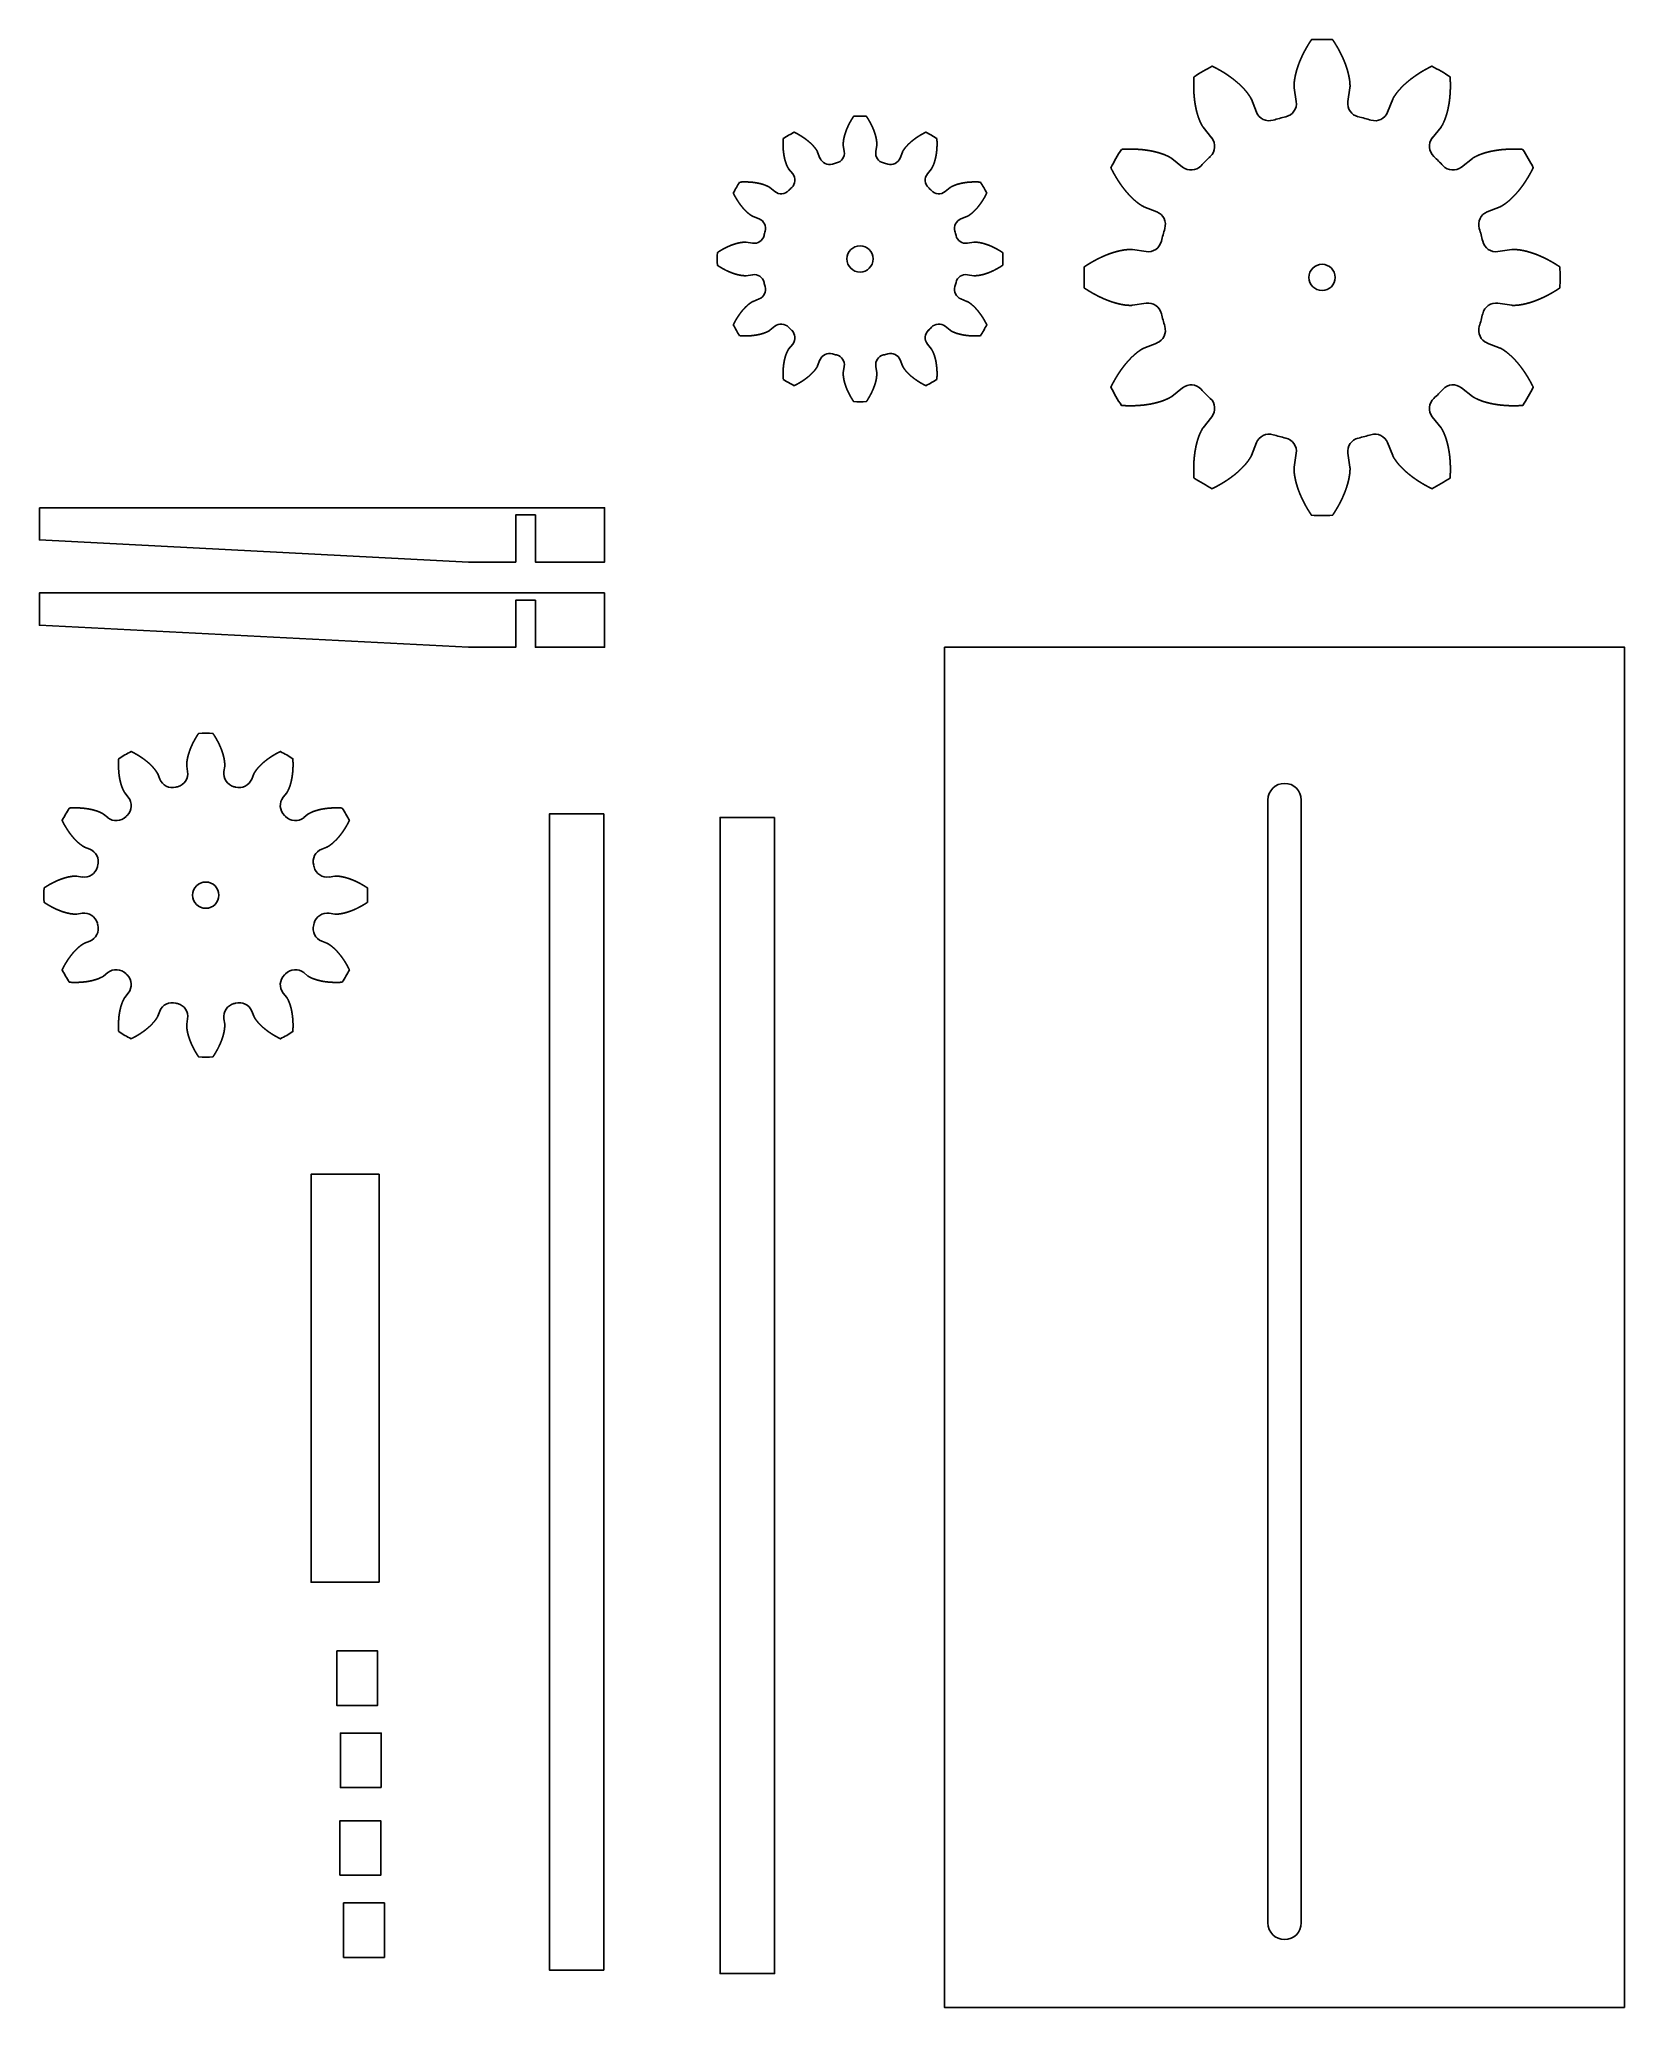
# Model space of a CAD drawing. Header units: millimetres. Extents: x -233 to 0, y -200 to 89.
import ezdxf

# ---------------------------------------------------------------- set-up
doc = ezdxf.new("R2010")
doc.units = ezdxf.units.MM
doc.layers.get('0').update_dxf_attribs({"linetype": 'CONTINUOUS'})

msp = doc.modelspace()

# ---------------------------------------------------------------- linework, layer by layer
for p, q in [((-48.59, 82.27), (-48.29, 80.24)), ((-40.7, 80.24), (-40.4, 82.27)), ((-54.14, 78.68), (-54.89, 80.59)), ((-34.1, 80.59), (-34.85, 78.68)), ((-61.99, 76.49), (-60.71, 74.88)), ((-28.28, 74.88), (-27, 76.49)), ((-118.32, 71.93), (-118.67, 72.82)), ((-114.89, 73.84), (-114.75, 72.89)), ((-110.11, 72.89), (-109.97, 73.84)), ((-106.19, 72.82), (-106.54, 71.93)), ((-122.93, 70.37), (-122.33, 69.62)), ((-102.53, 69.62), (-101.94, 70.37)), ((-64.99, 70.6), (-66.6, 71.88)), ((-22.39, 71.88), (-24, 70.6)), ((-124.95, 67), (-125.7, 67.6)), ((-99.17, 67.6), (-99.92, 67)), ((-70.7, 64.78), (-68.79, 64.02)), ((-20.2, 64.02), (-18.29, 64.78)), ((-128.15, 63.34), (-127.26, 62.99)), ((-97.6, 62.99), (-96.71, 63.34)), ((-128.22, 59.42), (-129.17, 59.56)), ((-95.7, 59.56), (-96.64, 59.42)), ((-70.36, 58.18), (-72.39, 58.48)), ((-16.6, 58.48), (-18.63, 58.18)), ((-129.17, 54.64), (-128.22, 54.78)), ((-96.64, 54.78), (-95.7, 54.64)), ((-127.26, 51.21), (-128.15, 50.86)), ((-96.71, 50.86), (-97.6, 51.21)), ((-72.39, 50.29), (-70.36, 50.58)), ((-18.63, 50.58), (-16.6, 50.29)), ((-125.7, 46.61), (-124.95, 47.2)), ((-99.92, 47.2), (-99.17, 46.61)), ((-122.33, 44.59), (-122.93, 43.84)), ((-101.94, 43.84), (-102.53, 44.59)), ((-68.79, 44.74), (-70.7, 43.98)), ((-18.29, 43.98), (-20.2, 44.74)), ((-118.67, 41.38), (-118.32, 42.27)), ((-114.75, 41.31), (-114.89, 40.37)), ((-109.97, 40.37), (-110.11, 41.31)), ((-106.54, 42.27), (-106.19, 41.38)), ((-66.6, 36.89), (-64.99, 38.16)), ((-24, 38.16), (-22.39, 36.89)), ((-60.71, 33.88), (-61.99, 32.28)), ((-27, 32.28), (-28.28, 33.88)), ((-54.89, 28.18), (-54.14, 30.09)), ((-34.85, 30.09), (-34.1, 28.18)), ((-48.29, 28.52), (-48.59, 26.49)), ((-40.4, 26.49), (-40.7, 28.52)), ((-150, 20.53), (-233.11, 20.53)), ((-215.41, -19.37), (-215.71, -18.62)), ((-211.42, -17.47), (-211.31, -18.27)), ((-205.97, -18.27), (-205.85, -17.47)), ((-201.57, -18.62), (-201.87, -19.37)), ((-220.53, -21.4), (-220.03, -22.04)), ((-197.25, -22.04), (-196.74, -21.4)), ((-223.03, -25.04), (-223.67, -24.54)), ((-193.61, -24.54), (-194.24, -25.04)), ((-226.46, -29.36), (-225.7, -29.66)), ((-191.57, -29.66), (-190.82, -29.36)), ((-226.8, -33.77), (-227.6, -33.65)), ((-189.67, -33.65), (-190.48, -33.77)), ((-227.6, -39.22), (-226.8, -39.1)), ((-190.48, -39.1), (-189.67, -39.22)), ((-225.7, -43.21), (-226.46, -43.51)), ((-190.82, -43.51), (-191.57, -43.21)), ((-223.67, -48.33), (-223.03, -47.83)), ((-194.24, -47.83), (-193.61, -48.33)), ((-220.03, -50.83), (-220.53, -51.47)), ((-196.74, -51.47), (-197.25, -50.83)), ((-215.71, -54.25), (-215.41, -53.5)), ((-211.31, -54.6), (-211.42, -55.4)), ((-205.85, -55.4), (-205.97, -54.6)), ((-201.87, -53.5), (-201.57, -54.25)), ((-183.14, -137.47), (-183.14, -77.47))]:
    msp.add_line(p, q)
for points in [[(-233.11, 20.53), (-233.11, 15.78), (-170, 12.53), (-163.06, 12.53), (-163.06, 19.46), (-160.16, 19.46), (-160.16, 12.53), (-150, 12.53), (-150, 20.53)], [(-150, 8), (-233.11, 8), (-233.11, 3.25), (-170, 0), (-163.06, 0), (-163.06, 6.93), (-160.16, 6.93), (-160.16, 0), (-150, 0)], [(0, -200), (0, 0), (-100, 0), (-100, -200)], [(-150.11, -24.49), (-158.11, -24.49), (-158.11, -194.49), (-150.11, -194.49)], [(-125, -25), (-133, -25), (-133, -195), (-125, -195)], [(-183.14, -137.47), (-183.14, -77.47), (-193.14, -77.47), (-193.14, -137.47)], [(-189.38, -147.56), (-189.38, -155.56), (-183.38, -155.56), (-183.38, -147.56)], [(-182.84, -167.64), (-182.84, -159.64), (-188.84, -159.64), (-188.84, -167.64)], [(-188.91, -180.53), (-182.91, -180.53), (-182.91, -172.53), (-188.91, -172.53)], [(-182.38, -184.61), (-188.38, -184.61), (-188.38, -192.61), (-182.38, -192.61)]]:
    msp.add_lwpolyline(points, close=True)
msp.add_lwpolyline([(-52.45, -187.55, 1), (-47.55, -187.55), (-47.55, -22.45, 1), (-52.45, -22.45)], format="xyb", close=True)
for centre in [(-112.43, 57.1), (-44.49, 54.38), (-208.64, -36.44)]:
    msp.add_circle(centre, 1.93)
for centre, radius, start, end in [((-44.49, 54.38), 35, 87.4589, 92.5411), ((-44.49, 54.38), 35, 117.4589, 122.5411), ((-44.49, 54.38), 35, 57.4589, 62.5411), ((-52.28, 79.42), 2, 201.646, 287.2706), ((-50.27, 79.95), 2, -77.2706, 8.354), ((-38.72, 79.95), 2, 171.646, 257.2706), ((-36.71, 79.42), 2, 252.7294, 338.354), ((-112.43, 57.1), 21, 117.4589, 122.5411), ((-112.43, 57.1), 21, 87.4589, 92.5411), ((-112.43, 57.1), 21, 57.4589, 62.5411), ((-44.49, 54.38), 24.21, 102.7294, 107.2706), ((-44.49, 54.38), 24.21, 72.7294, 77.2706), ((-116.23, 72.67), 1.5, -76.2764, 8.354), ((-108.63, 72.67), 1.5, 171.646, 256.2764), ((-44.49, 54.38), 35, 147.4589, 152.5411), ((-62.28, 73.64), 2, -47.2706, 38.354), ((-26.71, 73.64), 2, 141.646, 227.2706), ((-44.49, 54.38), 35, 27.4589, 32.5411), ((-123.51, 68.68), 1.5, -46.2764, 38.354), ((-116.92, 72.49), 1.5, 201.646, 286.2764), ((-112.43, 57.1), 14.53, 103.7236, 106.2764), ((-112.43, 57.1), 14.53, 73.7236, 76.2764), ((-107.94, 72.49), 1.5, 253.7236, 338.354), ((-101.35, 68.68), 1.5, 141.646, 226.2764), ((-63.75, 72.17), 2, 231.646, 317.2706), ((-44.49, 54.38), 24.21, 132.7294, 137.2706), ((-44.49, 54.38), 24.21, 42.7294, 47.2706), ((-25.24, 72.17), 2, 222.7294, 308.354), ((-112.43, 57.1), 21, 147.4589, 152.5411), ((-124.01, 68.18), 1.5, 231.646, 316.2764), ((-112.43, 57.1), 14.53, 133.7236, 136.2764), ((-112.43, 57.1), 14.53, 43.7236, 46.2764), ((-100.85, 68.18), 1.5, 223.7236, 308.354), ((-112.43, 57.1), 21, 27.4589, 32.5411), ((-69.53, 62.17), 2, -17.2706, 68.354), ((-19.46, 62.17), 2, 111.646, 197.2706), ((-127.82, 61.59), 1.5, -16.2764, 68.354), ((-112.43, 57.1), 14.53, 163.7236, 166.2764), ((-97.04, 61.59), 1.5, 111.646, 196.2764), ((-112.43, 57.1), 14.53, 13.7236, 16.2764), ((-44.49, 54.38), 24.21, 162.7294, 167.2706), ((-44.49, 54.38), 24.21, 12.7294, 17.2706), ((-112.43, 57.1), 21, 177.4589, 182.5411), ((-128, 60.9), 1.5, 261.646, 346.2764), ((-96.86, 60.9), 1.5, 193.7236, 278.354), ((-112.43, 57.1), 21, -2.5411, 2.5411), ((-70.07, 60.16), 2, 261.646, 347.2706), ((-18.92, 60.16), 2, 192.7294, 278.354), ((-44.49, 54.38), 35, 177.4589, 182.5411), ((-44.49, 54.38), 35, -2.5411, 2.5411), ((-128, 53.3), 1.5, 13.7236, 98.354), ((-127.82, 52.61), 1.5, -68.354, 16.2764), ((-112.43, 57.1), 14.53, 193.7236, 196.2764), ((-97.04, 52.61), 1.5, 163.7236, 248.354), ((-112.43, 57.1), 14.53, 343.7236, 346.2764), ((-96.86, 53.3), 1.5, 81.646, 166.2764), ((-70.07, 48.61), 2, 12.7294, 98.354), ((-18.92, 48.61), 2, 81.646, 167.2706), ((-112.43, 57.1), 21, 207.4589, 212.5411), ((-124.01, 46.02), 1.5, 43.7236, 128.354), ((-112.43, 57.1), 14.53, 223.7236, 226.2764), ((-123.51, 45.52), 1.5, -38.354, 46.2764), ((-101.35, 45.52), 1.5, 133.7236, 218.354), ((-112.43, 57.1), 14.53, 313.7236, 316.2764), ((-100.85, 46.02), 1.5, 51.646, 136.2764), ((-112.43, 57.1), 21, 327.4589, 332.5411), ((-69.53, 46.6), 2, -68.354, 17.2706), ((-44.49, 54.38), 24.21, 192.7294, 197.2706), ((-19.46, 46.6), 2, 162.7294, 248.354), ((-44.49, 54.38), 24.21, 342.7294, 347.2706), ((-116.92, 41.71), 1.5, 73.7236, 158.354), ((-112.43, 57.1), 14.53, 253.7236, 256.2764), ((-116.23, 41.53), 1.5, -8.354, 76.2764), ((-108.63, 41.53), 1.5, 103.7236, 188.354), ((-112.43, 57.1), 14.53, 283.7236, 286.2764), ((-107.94, 41.71), 1.5, 21.646, 106.2764), ((-112.43, 57.1), 21, 237.4589, 242.5411), ((-112.43, 57.1), 21, 297.4589, 302.5411), ((-44.49, 54.38), 35, 207.4589, 212.5411), ((-63.75, 36.59), 2, 42.7294, 128.354), ((-44.49, 54.38), 24.22, 222.7294, 227.2706), ((-44.49, 54.38), 24.21, 312.7294, 317.2706), ((-25.24, 36.59), 2, 51.646, 137.2706), ((-44.49, 54.38), 35, 327.4589, 332.5411), ((-112.43, 57.1), 21, 267.4589, 272.5411), ((-62.28, 35.13), 2, -38.354, 47.2706), ((-26.71, 35.13), 2, 132.7294, 218.354), ((-52.28, 29.35), 2, 72.7294, 158.354), ((-44.49, 54.38), 24.21, 252.7294, 257.2706), ((-50.27, 28.81), 2, -8.354, 77.2706), ((-38.72, 28.81), 2, 102.7294, 188.354), ((-44.49, 54.38), 24.21, 282.7294, 287.2706), ((-36.71, 29.35), 2, 21.646, 107.2706), ((-44.49, 54.38), 35, 237.4589, 242.5411), ((-44.49, 54.38), 35, 297.4589, 302.5411), ((-44.49, 54.38), 35, 267.4589, 272.5411), ((-208.64, -36.44), 23.8, 87.4589, 92.5411), ((-208.64, -36.44), 23.8, 117.4589, 122.5411), ((-208.64, -36.44), 23.8, 57.4589, 62.5411), ((-213.55, -18.63), 2, 201.646, 285.4284), ((-213.28, -18.56), 2, -75.4284, 8.354), ((-203.99, -18.56), 2, 171.646, 255.4284), ((-203.73, -18.63), 2, 254.5716, 338.354), ((-221.6, -23.28), 2, -45.4284, 38.354), ((-208.64, -36.44), 16.47, 104.5716, 105.4284), ((-208.64, -36.44), 16.47, 74.5716, 75.4284), ((-195.68, -23.28), 2, 141.646, 225.4284), ((-208.64, -36.44), 23.8, 147.4589, 152.5411), ((-221.79, -23.48), 2, 231.646, 315.4284), ((-208.64, -36.44), 16.47, 134.5716, 135.4284), ((-208.64, -36.44), 16.47, 44.5716, 45.4284), ((-195.48, -23.48), 2, 224.5716, 308.354), ((-208.64, -36.44), 23.8, 27.4589, 32.5411), ((-226.44, -31.52), 2, -15.4284, 68.354), ((-190.84, -31.52), 2, 111.646, 195.4284), ((-226.51, -31.79), 2, 261.646, 345.4284), ((-208.64, -36.44), 16.47, 164.5716, 165.4284), ((-208.64, -36.44), 16.47, 14.5716, 15.4284), ((-190.77, -31.79), 2, 194.5716, 278.354), ((-208.64, -36.44), 23.8, 177.4589, 182.5411), ((-208.64, -36.44), 23.8, -2.5411, 2.5411), ((-226.51, -41.08), 2, 14.5716, 98.354), ((-190.77, -41.08), 2, 81.646, 165.4284), ((-226.44, -41.35), 2, -68.354, 15.4284), ((-208.64, -36.44), 16.47, 194.5716, 195.4284), ((-190.84, -41.35), 2, 164.5716, 248.354), ((-208.64, -36.44), 16.47, 344.5716, 345.4284), ((-208.64, -36.44), 23.8, 207.4589, 212.5411), ((-221.79, -49.4), 2, 44.5716, 128.354), ((-208.64, -36.44), 16.47, 224.5716, 225.4284), ((-221.6, -49.59), 2, -38.354, 45.4284), ((-195.68, -49.59), 2, 134.5716, 218.354), ((-208.64, -36.44), 16.47, 314.5716, 315.4284), ((-195.48, -49.4), 2, 51.646, 135.4284), ((-208.64, -36.44), 23.8, 327.4589, 332.5411), ((-213.55, -54.24), 2, 74.5716, 158.354), ((-208.64, -36.44), 16.47, 254.5716, 255.4284), ((-213.28, -54.31), 2, -8.354, 75.4284), ((-203.99, -54.31), 2, 104.5716, 188.354), ((-208.64, -36.44), 16.47, 284.5716, 285.4284), ((-203.73, -54.24), 2, 21.646, 105.4284), ((-208.64, -36.44), 23.8, 237.4589, 242.5411), ((-208.64, -36.44), 23.8, 297.4589, 302.5411), ((-208.64, -36.44), 23.8, 267.4589, 272.5411)]:
    msp.add_arc(centre, radius, start, end)
for points in [[(-46.05, 89.35), (-46.06, 89.33), (-46.09, 89.29), (-46.12, 89.23), (-46.17, 89.15), (-46.24, 89.06), (-46.3, 88.96), (-46.36, 88.86), (-46.42, 88.77), (-46.48, 88.67), (-46.54, 88.57), (-46.6, 88.47), (-46.66, 88.37), (-46.72, 88.28), (-46.77, 88.18), (-46.83, 88.08), (-46.89, 87.98), (-46.94, 87.88), (-46.99, 87.78), (-47.05, 87.68), (-47.1, 87.58), (-47.15, 87.48), (-47.2, 87.38), (-47.25, 87.28), (-47.3, 87.18), (-47.35, 87.08), (-47.4, 86.98), (-47.45, 86.88), (-47.49, 86.78), (-47.54, 86.68), (-47.59, 86.58), (-47.63, 86.48), (-47.67, 86.38), (-47.72, 86.27), (-47.76, 86.17), (-47.8, 86.07), (-47.84, 85.97), (-47.88, 85.87), (-47.92, 85.77), (-47.96, 85.66), (-47.99, 85.56), (-48.03, 85.46), (-48.06, 85.36), (-48.1, 85.25), (-48.13, 85.15), (-48.16, 85.05), (-48.19, 84.95), (-48.23, 84.84), (-48.26, 84.74), (-48.28, 84.64), (-48.31, 84.54), (-48.34, 84.43), (-48.36, 84.33), (-48.39, 84.23), (-48.41, 84.12), (-48.43, 84.02), (-48.45, 83.92), (-48.47, 83.81), (-48.49, 83.71), (-48.51, 83.61), (-48.53, 83.5), (-48.54, 83.4), (-48.56, 83.3), (-48.57, 83.2), (-48.58, 83.09), (-48.59, 82.99), (-48.59, 82.89), (-48.6, 82.78), (-48.61, 82.68), (-48.61, 82.58), (-48.61, 82.48), (-48.6, 82.4), (-48.6, 82.33), (-48.59, 82.29), (-48.59, 82.27)], [(-40.4, 82.27), (-40.4, 82.29), (-40.39, 82.33), (-40.38, 82.4), (-40.38, 82.48), (-40.38, 82.58), (-40.38, 82.68), (-40.39, 82.78), (-40.4, 82.89), (-40.4, 82.99), (-40.41, 83.09), (-40.42, 83.2), (-40.43, 83.3), (-40.45, 83.4), (-40.46, 83.5), (-40.48, 83.61), (-40.5, 83.71), (-40.51, 83.81), (-40.54, 83.92), (-40.56, 84.02), (-40.58, 84.12), (-40.6, 84.23), (-40.63, 84.33), (-40.65, 84.43), (-40.68, 84.54), (-40.71, 84.64), (-40.73, 84.74), (-40.76, 84.84), (-40.79, 84.95), (-40.83, 85.05), (-40.86, 85.15), (-40.89, 85.25), (-40.93, 85.36), (-40.96, 85.46), (-41, 85.56), (-41.03, 85.66), (-41.07, 85.77), (-41.11, 85.87), (-41.15, 85.97), (-41.19, 86.07), (-41.23, 86.17), (-41.27, 86.27), (-41.32, 86.38), (-41.36, 86.48), (-41.4, 86.58), (-41.45, 86.68), (-41.49, 86.78), (-41.54, 86.88), (-41.59, 86.98), (-41.64, 87.08), (-41.69, 87.18), (-41.74, 87.28), (-41.79, 87.38), (-41.84, 87.48), (-41.89, 87.58), (-41.94, 87.68), (-42, 87.78), (-42.05, 87.88), (-42.1, 87.98), (-42.16, 88.08), (-42.22, 88.18), (-42.27, 88.28), (-42.33, 88.37), (-42.39, 88.47), (-42.45, 88.57), (-42.51, 88.67), (-42.57, 88.77), (-42.63, 88.86), (-42.69, 88.96), (-42.75, 89.06), (-42.82, 89.15), (-42.87, 89.23), (-42.9, 89.29), (-42.93, 89.33), (-42.94, 89.35)], [(-54.89, 80.59), (-54.9, 80.6), (-54.92, 80.64), (-54.94, 80.7), (-54.98, 80.77), (-55.03, 80.86), (-55.08, 80.95), (-55.14, 81.03), (-55.2, 81.12), (-55.26, 81.2), (-55.31, 81.29), (-55.37, 81.37), (-55.44, 81.46), (-55.5, 81.54), (-55.56, 81.62), (-55.63, 81.7), (-55.7, 81.78), (-55.76, 81.86), (-55.83, 81.94), (-55.9, 82.02), (-55.97, 82.1), (-56.05, 82.17), (-56.12, 82.25), (-56.19, 82.33), (-56.27, 82.4), (-56.34, 82.48), (-56.42, 82.55), (-56.49, 82.63), (-56.57, 82.7), (-56.65, 82.78), (-56.73, 82.85), (-56.81, 82.92), (-56.89, 82.99), (-56.97, 83.06), (-57.06, 83.13), (-57.14, 83.2), (-57.22, 83.27), (-57.31, 83.34), (-57.39, 83.41), (-57.48, 83.48), (-57.56, 83.55), (-57.65, 83.61), (-57.74, 83.68), (-57.83, 83.74), (-57.92, 83.81), (-58.01, 83.88), (-58.1, 83.94), (-58.19, 84), (-58.28, 84.07), (-58.37, 84.13), (-58.46, 84.19), (-58.56, 84.25), (-58.65, 84.32), (-58.74, 84.38), (-58.84, 84.44), (-58.93, 84.5), (-59.03, 84.56), (-59.13, 84.62), (-59.22, 84.67), (-59.32, 84.73), (-59.42, 84.79), (-59.52, 84.85), (-59.62, 84.9), (-59.72, 84.96), (-59.82, 85.01), (-59.92, 85.07), (-60.02, 85.12), (-60.12, 85.18), (-60.22, 85.23), (-60.32, 85.28), (-60.43, 85.34), (-60.51, 85.38), (-60.57, 85.41), (-60.61, 85.43), (-60.63, 85.44)], [(-28.36, 85.44), (-28.38, 85.43), (-28.42, 85.41), (-28.48, 85.38), (-28.56, 85.34), (-28.67, 85.28), (-28.77, 85.23), (-28.87, 85.18), (-28.97, 85.12), (-29.07, 85.07), (-29.17, 85.01), (-29.27, 84.96), (-29.37, 84.9), (-29.47, 84.85), (-29.57, 84.79), (-29.67, 84.73), (-29.77, 84.67), (-29.86, 84.62), (-29.96, 84.56), (-30.06, 84.5), (-30.15, 84.44), (-30.25, 84.38), (-30.34, 84.32), (-30.43, 84.25), (-30.53, 84.19), (-30.62, 84.13), (-30.71, 84.07), (-30.8, 84), (-30.89, 83.94), (-30.98, 83.88), (-31.07, 83.81), (-31.16, 83.74), (-31.25, 83.68), (-31.34, 83.61), (-31.43, 83.55), (-31.51, 83.48), (-31.6, 83.41), (-31.68, 83.34), (-31.77, 83.27), (-31.85, 83.2), (-31.93, 83.13), (-32.02, 83.06), (-32.1, 82.99), (-32.18, 82.92), (-32.26, 82.85), (-32.34, 82.78), (-32.42, 82.7), (-32.49, 82.63), (-32.57, 82.55), (-32.65, 82.48), (-32.72, 82.4), (-32.8, 82.33), (-32.87, 82.25), (-32.94, 82.17), (-33.02, 82.1), (-33.09, 82.02), (-33.16, 81.94), (-33.23, 81.86), (-33.29, 81.78), (-33.36, 81.7), (-33.43, 81.62), (-33.49, 81.54), (-33.55, 81.46), (-33.62, 81.37), (-33.67, 81.29), (-33.73, 81.2), (-33.79, 81.12), (-33.85, 81.03), (-33.91, 80.95), (-33.96, 80.86), (-34.01, 80.77), (-34.05, 80.7), (-34.07, 80.64), (-34.09, 80.6), (-34.1, 80.59)], [(-63.32, 83.89), (-63.32, 83.86), (-63.33, 83.82), (-63.33, 83.75), (-63.34, 83.66), (-63.34, 83.54), (-63.35, 83.43), (-63.35, 83.31), (-63.36, 83.2), (-63.36, 83.08), (-63.36, 82.97), (-63.36, 82.85), (-63.37, 82.74), (-63.37, 82.62), (-63.37, 82.51), (-63.37, 82.4), (-63.36, 82.28), (-63.36, 82.17), (-63.36, 82.06), (-63.36, 81.94), (-63.35, 81.83), (-63.35, 81.72), (-63.34, 81.61), (-63.33, 81.5), (-63.33, 81.38), (-63.32, 81.27), (-63.31, 81.16), (-63.3, 81.05), (-63.29, 80.94), (-63.28, 80.83), (-63.27, 80.72), (-63.26, 80.61), (-63.24, 80.5), (-63.23, 80.39), (-63.22, 80.28), (-63.2, 80.17), (-63.19, 80.07), (-63.17, 79.96), (-63.15, 79.85), (-63.13, 79.74), (-63.11, 79.64), (-63.09, 79.53), (-63.07, 79.42), (-63.05, 79.32), (-63.03, 79.21), (-63.01, 79.11), (-62.98, 79), (-62.96, 78.9), (-62.93, 78.79), (-62.9, 78.69), (-62.88, 78.59), (-62.85, 78.48), (-62.82, 78.38), (-62.79, 78.28), (-62.76, 78.18), (-62.72, 78.08), (-62.69, 77.98), (-62.66, 77.88), (-62.62, 77.78), (-62.59, 77.68), (-62.55, 77.59), (-62.51, 77.49), (-62.47, 77.39), (-62.43, 77.3), (-62.39, 77.21), (-62.34, 77.11), (-62.3, 77.02), (-62.25, 76.93), (-62.2, 76.83), (-62.16, 76.74), (-62.11, 76.66), (-62.06, 76.59), (-62.03, 76.54), (-62, 76.51), (-61.99, 76.49)], [(-27, 76.49), (-26.99, 76.51), (-26.96, 76.54), (-26.93, 76.59), (-26.88, 76.66), (-26.83, 76.74), (-26.78, 76.83), (-26.74, 76.93), (-26.69, 77.02), (-26.65, 77.11), (-26.6, 77.21), (-26.56, 77.3), (-26.52, 77.39), (-26.48, 77.49), (-26.44, 77.59), (-26.4, 77.68), (-26.37, 77.78), (-26.33, 77.88), (-26.3, 77.98), (-26.26, 78.08), (-26.23, 78.18), (-26.2, 78.28), (-26.17, 78.38), (-26.14, 78.48), (-26.11, 78.59), (-26.09, 78.69), (-26.06, 78.79), (-26.03, 78.9), (-26.01, 79), (-25.98, 79.11), (-25.96, 79.21), (-25.94, 79.32), (-25.92, 79.42), (-25.9, 79.53), (-25.88, 79.64), (-25.86, 79.74), (-25.84, 79.85), (-25.82, 79.96), (-25.8, 80.07), (-25.79, 80.17), (-25.77, 80.28), (-25.76, 80.39), (-25.74, 80.5), (-25.73, 80.61), (-25.72, 80.72), (-25.71, 80.83), (-25.7, 80.94), (-25.69, 81.05), (-25.68, 81.16), (-25.67, 81.27), (-25.66, 81.38), (-25.66, 81.5), (-25.65, 81.61), (-25.64, 81.72), (-25.64, 81.83), (-25.63, 81.94), (-25.63, 82.06), (-25.63, 82.17), (-25.63, 82.28), (-25.62, 82.4), (-25.62, 82.51), (-25.62, 82.62), (-25.62, 82.74), (-25.63, 82.85), (-25.63, 82.97), (-25.63, 83.08), (-25.63, 83.2), (-25.64, 83.31), (-25.64, 83.43), (-25.65, 83.54), (-25.65, 83.66), (-25.66, 83.75), (-25.66, 83.82), (-25.67, 83.86), (-25.67, 83.89)], [(-118.67, 72.82), (-118.67, 72.83), (-118.68, 72.86), (-118.7, 72.89), (-118.72, 72.93), (-118.75, 72.99), (-118.78, 73.04), (-118.82, 73.09), (-118.85, 73.14), (-118.89, 73.19), (-118.92, 73.24), (-118.96, 73.29), (-118.99, 73.34), (-119.03, 73.39), (-119.07, 73.44), (-119.11, 73.49), (-119.15, 73.54), (-119.19, 73.58), (-119.23, 73.63), (-119.27, 73.68), (-119.32, 73.73), (-119.36, 73.77), (-119.4, 73.82), (-119.45, 73.86), (-119.49, 73.91), (-119.54, 73.96), (-119.58, 74), (-119.63, 74.04), (-119.67, 74.09), (-119.72, 74.13), (-119.77, 74.18), (-119.82, 74.22), (-119.86, 74.26), (-119.91, 74.3), (-119.96, 74.35), (-120.01, 74.39), (-120.06, 74.43), (-120.11, 74.47), (-120.16, 74.51), (-120.22, 74.55), (-120.27, 74.59), (-120.32, 74.64), (-120.37, 74.68), (-120.43, 74.71), (-120.48, 74.75), (-120.53, 74.79), (-120.59, 74.83), (-120.64, 74.87), (-120.7, 74.91), (-120.75, 74.95), (-120.81, 74.98), (-120.86, 75.02), (-120.92, 75.06), (-120.98, 75.09), (-121.03, 75.13), (-121.09, 75.17), (-121.15, 75.2), (-121.21, 75.24), (-121.26, 75.27), (-121.32, 75.31), (-121.38, 75.34), (-121.44, 75.38), (-121.5, 75.41), (-121.56, 75.45), (-121.62, 75.48), (-121.68, 75.51), (-121.74, 75.54), (-121.8, 75.58), (-121.87, 75.61), (-121.93, 75.64), (-121.99, 75.67), (-122.04, 75.7), (-122.08, 75.72), (-122.1, 75.73), (-122.11, 75.74)], [(-113.36, 78.08), (-113.37, 78.07), (-113.39, 78.05), (-113.41, 78.01), (-113.44, 77.96), (-113.48, 77.91), (-113.51, 77.85), (-113.55, 77.79), (-113.59, 77.73), (-113.62, 77.67), (-113.66, 77.61), (-113.7, 77.55), (-113.73, 77.49), (-113.77, 77.43), (-113.8, 77.37), (-113.83, 77.32), (-113.87, 77.26), (-113.9, 77.2), (-113.93, 77.14), (-113.96, 77.08), (-114, 77.02), (-114.03, 76.96), (-114.06, 76.9), (-114.09, 76.84), (-114.12, 76.78), (-114.15, 76.72), (-114.18, 76.66), (-114.21, 76.59), (-114.23, 76.53), (-114.26, 76.47), (-114.29, 76.41), (-114.31, 76.35), (-114.34, 76.29), (-114.37, 76.23), (-114.39, 76.17), (-114.42, 76.11), (-114.44, 76.05), (-114.46, 75.99), (-114.49, 75.93), (-114.51, 75.86), (-114.53, 75.8), (-114.55, 75.74), (-114.57, 75.68), (-114.59, 75.62), (-114.61, 75.56), (-114.63, 75.5), (-114.65, 75.43), (-114.67, 75.37), (-114.69, 75.31), (-114.71, 75.25), (-114.72, 75.19), (-114.74, 75.13), (-114.75, 75.06), (-114.77, 75), (-114.78, 74.94), (-114.8, 74.88), (-114.81, 74.82), (-114.82, 74.76), (-114.83, 74.69), (-114.84, 74.63), (-114.85, 74.57), (-114.86, 74.51), (-114.87, 74.45), (-114.88, 74.39), (-114.88, 74.32), (-114.89, 74.26), (-114.89, 74.2), (-114.89, 74.14), (-114.9, 74.08), (-114.9, 74.02), (-114.9, 73.96), (-114.9, 73.91), (-114.89, 73.87), (-114.89, 73.85), (-114.89, 73.84)], [(-109.97, 73.84), (-109.97, 73.85), (-109.97, 73.87), (-109.97, 73.91), (-109.96, 73.96), (-109.96, 74.02), (-109.96, 74.08), (-109.97, 74.14), (-109.97, 74.2), (-109.98, 74.26), (-109.98, 74.32), (-109.99, 74.39), (-109.99, 74.45), (-110, 74.51), (-110.01, 74.57), (-110.02, 74.63), (-110.03, 74.69), (-110.04, 74.76), (-110.05, 74.82), (-110.07, 74.88), (-110.08, 74.94), (-110.09, 75), (-110.11, 75.06), (-110.12, 75.13), (-110.14, 75.19), (-110.16, 75.25), (-110.17, 75.31), (-110.19, 75.37), (-110.21, 75.43), (-110.23, 75.5), (-110.25, 75.56), (-110.27, 75.62), (-110.29, 75.68), (-110.31, 75.74), (-110.33, 75.8), (-110.35, 75.86), (-110.38, 75.93), (-110.4, 75.99), (-110.42, 76.05), (-110.45, 76.11), (-110.47, 76.17), (-110.5, 76.23), (-110.52, 76.29), (-110.55, 76.35), (-110.57, 76.41), (-110.6, 76.47), (-110.63, 76.53), (-110.66, 76.59), (-110.69, 76.66), (-110.71, 76.72), (-110.74, 76.78), (-110.77, 76.84), (-110.8, 76.9), (-110.83, 76.96), (-110.87, 77.02), (-110.9, 77.08), (-110.93, 77.14), (-110.96, 77.2), (-110.99, 77.26), (-111.03, 77.32), (-111.06, 77.37), (-111.1, 77.43), (-111.13, 77.49), (-111.17, 77.55), (-111.2, 77.61), (-111.24, 77.67), (-111.27, 77.73), (-111.31, 77.79), (-111.35, 77.85), (-111.38, 77.91), (-111.42, 77.96), (-111.45, 78.01), (-111.48, 78.05), (-111.49, 78.07), (-111.5, 78.08)], [(-102.75, 75.74), (-102.76, 75.73), (-102.79, 75.72), (-102.82, 75.7), (-102.87, 75.67), (-102.93, 75.64), (-103, 75.61), (-103.06, 75.58), (-103.12, 75.54), (-103.18, 75.51), (-103.24, 75.48), (-103.3, 75.45), (-103.36, 75.41), (-103.42, 75.38), (-103.48, 75.34), (-103.54, 75.31), (-103.6, 75.27), (-103.66, 75.24), (-103.71, 75.2), (-103.77, 75.17), (-103.83, 75.13), (-103.89, 75.09), (-103.94, 75.06), (-104, 75.02), (-104.05, 74.98), (-104.11, 74.95), (-104.17, 74.91), (-104.22, 74.87), (-104.28, 74.83), (-104.33, 74.79), (-104.38, 74.75), (-104.44, 74.71), (-104.49, 74.68), (-104.54, 74.64), (-104.59, 74.59), (-104.65, 74.55), (-104.7, 74.51), (-104.75, 74.47), (-104.8, 74.43), (-104.85, 74.39), (-104.9, 74.35), (-104.95, 74.3), (-105, 74.26), (-105.05, 74.22), (-105.09, 74.18), (-105.14, 74.13), (-105.19, 74.09), (-105.24, 74.04), (-105.28, 74), (-105.33, 73.96), (-105.37, 73.91), (-105.42, 73.86), (-105.46, 73.82), (-105.5, 73.77), (-105.55, 73.73), (-105.59, 73.68), (-105.63, 73.63), (-105.67, 73.58), (-105.71, 73.54), (-105.75, 73.49), (-105.79, 73.44), (-105.83, 73.39), (-105.87, 73.34), (-105.9, 73.29), (-105.94, 73.24), (-105.98, 73.19), (-106.01, 73.14), (-106.04, 73.09), (-106.08, 73.04), (-106.11, 72.99), (-106.14, 72.93), (-106.16, 72.89), (-106.18, 72.86), (-106.19, 72.83), (-106.19, 72.82)], [(-123.73, 74.8), (-123.73, 74.79), (-123.73, 74.76), (-123.73, 74.72), (-123.74, 74.66), (-123.74, 74.59), (-123.74, 74.53), (-123.75, 74.46), (-123.75, 74.39), (-123.75, 74.32), (-123.75, 74.25), (-123.75, 74.18), (-123.75, 74.11), (-123.75, 74.04), (-123.75, 73.97), (-123.75, 73.91), (-123.75, 73.84), (-123.75, 73.77), (-123.75, 73.7), (-123.75, 73.63), (-123.74, 73.57), (-123.74, 73.5), (-123.74, 73.43), (-123.73, 73.36), (-123.73, 73.3), (-123.73, 73.23), (-123.72, 73.16), (-123.71, 73.1), (-123.71, 73.03), (-123.7, 72.96), (-123.7, 72.9), (-123.69, 72.83), (-123.68, 72.77), (-123.67, 72.7), (-123.66, 72.63), (-123.65, 72.57), (-123.64, 72.5), (-123.63, 72.44), (-123.62, 72.38), (-123.61, 72.31), (-123.6, 72.25), (-123.59, 72.18), (-123.58, 72.12), (-123.56, 72.06), (-123.55, 71.99), (-123.54, 71.93), (-123.52, 71.87), (-123.51, 71.8), (-123.49, 71.74), (-123.48, 71.68), (-123.46, 71.62), (-123.44, 71.56), (-123.42, 71.5), (-123.41, 71.44), (-123.39, 71.38), (-123.37, 71.32), (-123.35, 71.26), (-123.33, 71.2), (-123.31, 71.14), (-123.28, 71.08), (-123.26, 71.02), (-123.24, 70.96), (-123.22, 70.9), (-123.19, 70.85), (-123.16, 70.79), (-123.14, 70.74), (-123.11, 70.68), (-123.08, 70.63), (-123.06, 70.57), (-123.03, 70.52), (-123, 70.46), (-122.97, 70.42), (-122.95, 70.39), (-122.93, 70.37), (-122.93, 70.37)], [(-101.94, 70.37), (-101.93, 70.37), (-101.91, 70.39), (-101.89, 70.42), (-101.87, 70.46), (-101.83, 70.52), (-101.81, 70.57), (-101.78, 70.63), (-101.75, 70.68), (-101.72, 70.74), (-101.7, 70.79), (-101.67, 70.85), (-101.65, 70.9), (-101.62, 70.96), (-101.6, 71.02), (-101.58, 71.08), (-101.56, 71.14), (-101.53, 71.2), (-101.51, 71.26), (-101.49, 71.32), (-101.48, 71.38), (-101.46, 71.44), (-101.44, 71.5), (-101.42, 71.56), (-101.4, 71.62), (-101.39, 71.68), (-101.37, 71.74), (-101.36, 71.8), (-101.34, 71.87), (-101.33, 71.93), (-101.31, 71.99), (-101.3, 72.06), (-101.29, 72.12), (-101.27, 72.18), (-101.26, 72.25), (-101.25, 72.31), (-101.24, 72.38), (-101.23, 72.44), (-101.22, 72.5), (-101.21, 72.57), (-101.2, 72.63), (-101.19, 72.7), (-101.18, 72.77), (-101.17, 72.83), (-101.17, 72.9), (-101.16, 72.96), (-101.15, 73.03), (-101.15, 73.1), (-101.14, 73.16), (-101.14, 73.23), (-101.13, 73.3), (-101.13, 73.36), (-101.12, 73.43), (-101.12, 73.5), (-101.12, 73.57), (-101.11, 73.63), (-101.11, 73.7), (-101.11, 73.77), (-101.11, 73.84), (-101.11, 73.91), (-101.11, 73.97), (-101.11, 74.04), (-101.11, 74.11), (-101.11, 74.18), (-101.11, 74.25), (-101.11, 74.32), (-101.11, 74.39), (-101.12, 74.46), (-101.12, 74.53), (-101.12, 74.59), (-101.13, 74.66), (-101.13, 74.72), (-101.13, 74.76), (-101.13, 74.79), (-101.14, 74.8)], [(-66.6, 71.88), (-66.62, 71.89), (-66.65, 71.91), (-66.7, 71.95), (-66.77, 71.99), (-66.86, 72.04), (-66.95, 72.09), (-67.04, 72.14), (-67.13, 72.18), (-67.22, 72.23), (-67.32, 72.27), (-67.41, 72.32), (-67.51, 72.36), (-67.6, 72.4), (-67.7, 72.44), (-67.8, 72.47), (-67.89, 72.51), (-67.99, 72.54), (-68.09, 72.58), (-68.19, 72.61), (-68.29, 72.64), (-68.39, 72.68), (-68.5, 72.71), (-68.6, 72.74), (-68.7, 72.76), (-68.8, 72.79), (-68.91, 72.82), (-69.01, 72.84), (-69.11, 72.87), (-69.22, 72.89), (-69.32, 72.92), (-69.43, 72.94), (-69.53, 72.96), (-69.64, 72.98), (-69.75, 73), (-69.85, 73.02), (-69.96, 73.04), (-70.07, 73.06), (-70.18, 73.07), (-70.29, 73.09), (-70.39, 73.1), (-70.5, 73.12), (-70.61, 73.13), (-70.72, 73.15), (-70.83, 73.16), (-70.94, 73.17), (-71.05, 73.18), (-71.16, 73.19), (-71.27, 73.2), (-71.38, 73.21), (-71.5, 73.21), (-71.61, 73.22), (-71.72, 73.23), (-71.83, 73.23), (-71.94, 73.24), (-72.06, 73.24), (-72.17, 73.25), (-72.28, 73.25), (-72.4, 73.25), (-72.51, 73.25), (-72.62, 73.25), (-72.74, 73.25), (-72.85, 73.25), (-72.96, 73.25), (-73.08, 73.25), (-73.19, 73.25), (-73.31, 73.24), (-73.42, 73.24), (-73.54, 73.23), (-73.65, 73.23), (-73.77, 73.22), (-73.86, 73.22), (-73.93, 73.21), (-73.98, 73.21), (-74, 73.21)], [(-14.99, 73.21), (-15.01, 73.21), (-15.06, 73.21), (-15.13, 73.22), (-15.22, 73.22), (-15.34, 73.23), (-15.45, 73.23), (-15.57, 73.24), (-15.68, 73.24), (-15.8, 73.25), (-15.91, 73.25), (-16.02, 73.25), (-16.14, 73.25), (-16.25, 73.25), (-16.37, 73.25), (-16.48, 73.25), (-16.59, 73.25), (-16.71, 73.25), (-16.82, 73.25), (-16.93, 73.24), (-17.05, 73.24), (-17.16, 73.23), (-17.27, 73.23), (-17.38, 73.22), (-17.49, 73.21), (-17.6, 73.21), (-17.72, 73.2), (-17.83, 73.19), (-17.94, 73.18), (-18.05, 73.17), (-18.16, 73.16), (-18.27, 73.15), (-18.38, 73.13), (-18.49, 73.12), (-18.59, 73.1), (-18.7, 73.09), (-18.81, 73.07), (-18.92, 73.06), (-19.03, 73.04), (-19.13, 73.02), (-19.24, 73), (-19.35, 72.98), (-19.45, 72.96), (-19.56, 72.94), (-19.67, 72.92), (-19.77, 72.89), (-19.88, 72.87), (-19.98, 72.84), (-20.08, 72.82), (-20.19, 72.79), (-20.29, 72.76), (-20.39, 72.74), (-20.49, 72.71), (-20.6, 72.68), (-20.7, 72.64), (-20.8, 72.61), (-20.9, 72.58), (-21, 72.54), (-21.09, 72.51), (-21.19, 72.47), (-21.29, 72.44), (-21.39, 72.4), (-21.48, 72.36), (-21.58, 72.32), (-21.67, 72.27), (-21.77, 72.23), (-21.86, 72.18), (-21.95, 72.14), (-22.04, 72.09), (-22.13, 72.04), (-22.22, 71.99), (-22.29, 71.95), (-22.34, 71.91), (-22.37, 71.89), (-22.39, 71.88)], [(-75.55, 70.52), (-75.54, 70.5), (-75.52, 70.46), (-75.49, 70.4), (-75.45, 70.31), (-75.4, 70.21), (-75.34, 70.11), (-75.29, 70.01), (-75.24, 69.91), (-75.18, 69.8), (-75.13, 69.7), (-75.07, 69.6), (-75.01, 69.5), (-74.96, 69.4), (-74.9, 69.31), (-74.84, 69.21), (-74.79, 69.11), (-74.73, 69.01), (-74.67, 68.92), (-74.61, 68.82), (-74.55, 68.73), (-74.49, 68.63), (-74.43, 68.54), (-74.37, 68.44), (-74.3, 68.35), (-74.24, 68.26), (-74.18, 68.17), (-74.12, 68.07), (-74.05, 67.98), (-73.99, 67.89), (-73.92, 67.8), (-73.86, 67.71), (-73.79, 67.63), (-73.72, 67.54), (-73.66, 67.45), (-73.59, 67.36), (-73.52, 67.28), (-73.45, 67.19), (-73.39, 67.11), (-73.32, 67.03), (-73.25, 66.94), (-73.17, 66.86), (-73.1, 66.78), (-73.03, 66.7), (-72.96, 66.62), (-72.89, 66.54), (-72.81, 66.46), (-72.74, 66.38), (-72.67, 66.31), (-72.59, 66.23), (-72.52, 66.15), (-72.44, 66.08), (-72.36, 66.01), (-72.29, 65.93), (-72.21, 65.86), (-72.13, 65.79), (-72.05, 65.72), (-71.97, 65.65), (-71.89, 65.58), (-71.81, 65.52), (-71.73, 65.45), (-71.65, 65.39), (-71.57, 65.32), (-71.48, 65.26), (-71.4, 65.2), (-71.32, 65.14), (-71.23, 65.09), (-71.14, 65.03), (-71.06, 64.97), (-70.97, 64.92), (-70.88, 64.87), (-70.81, 64.83), (-70.75, 64.8), (-70.72, 64.79), (-70.7, 64.78)], [(-18.29, 64.78), (-18.27, 64.79), (-18.24, 64.8), (-18.18, 64.83), (-18.11, 64.87), (-18.02, 64.92), (-17.93, 64.97), (-17.85, 65.03), (-17.76, 65.09), (-17.67, 65.14), (-17.59, 65.2), (-17.51, 65.26), (-17.42, 65.32), (-17.34, 65.39), (-17.26, 65.45), (-17.18, 65.52), (-17.1, 65.58), (-17.02, 65.65), (-16.94, 65.72), (-16.86, 65.79), (-16.78, 65.86), (-16.7, 65.93), (-16.63, 66.01), (-16.55, 66.08), (-16.47, 66.15), (-16.4, 66.23), (-16.32, 66.31), (-16.25, 66.38), (-16.17, 66.46), (-16.1, 66.54), (-16.03, 66.62), (-15.96, 66.7), (-15.89, 66.78), (-15.81, 66.86), (-15.74, 66.94), (-15.67, 67.03), (-15.6, 67.11), (-15.54, 67.19), (-15.47, 67.28), (-15.4, 67.36), (-15.33, 67.45), (-15.26, 67.54), (-15.2, 67.63), (-15.13, 67.71), (-15.07, 67.8), (-15, 67.89), (-14.94, 67.98), (-14.87, 68.07), (-14.81, 68.17), (-14.75, 68.26), (-14.68, 68.35), (-14.62, 68.44), (-14.56, 68.54), (-14.5, 68.63), (-14.44, 68.73), (-14.38, 68.82), (-14.32, 68.92), (-14.26, 69.01), (-14.2, 69.11), (-14.15, 69.21), (-14.09, 69.31), (-14.03, 69.4), (-13.97, 69.5), (-13.92, 69.6), (-13.86, 69.7), (-13.81, 69.8), (-13.75, 69.91), (-13.7, 70.01), (-13.65, 70.11), (-13.59, 70.21), (-13.54, 70.31), (-13.5, 70.4), (-13.47, 70.46), (-13.45, 70.5), (-13.44, 70.52)], [(-131.07, 66.78), (-131.06, 66.77), (-131.05, 66.75), (-131.03, 66.71), (-131, 66.66), (-130.97, 66.6), (-130.94, 66.54), (-130.91, 66.47), (-130.87, 66.41), (-130.84, 66.35), (-130.81, 66.29), (-130.78, 66.23), (-130.74, 66.17), (-130.71, 66.11), (-130.67, 66.05), (-130.64, 65.99), (-130.6, 65.93), (-130.57, 65.88), (-130.53, 65.82), (-130.5, 65.76), (-130.46, 65.7), (-130.43, 65.65), (-130.39, 65.59), (-130.35, 65.53), (-130.31, 65.48), (-130.28, 65.42), (-130.24, 65.37), (-130.2, 65.31), (-130.16, 65.26), (-130.12, 65.2), (-130.08, 65.15), (-130.05, 65.1), (-130.01, 65.04), (-129.97, 64.99), (-129.93, 64.94), (-129.88, 64.89), (-129.84, 64.83), (-129.8, 64.78), (-129.76, 64.73), (-129.72, 64.68), (-129.68, 64.63), (-129.64, 64.58), (-129.59, 64.53), (-129.55, 64.49), (-129.51, 64.44), (-129.46, 64.39), (-129.42, 64.34), (-129.37, 64.3), (-129.33, 64.25), (-129.29, 64.2), (-129.24, 64.16), (-129.19, 64.12), (-129.15, 64.07), (-129.1, 64.03), (-129.06, 63.98), (-129.01, 63.94), (-128.96, 63.9), (-128.92, 63.86), (-128.87, 63.82), (-128.82, 63.78), (-128.77, 63.74), (-128.72, 63.7), (-128.67, 63.66), (-128.62, 63.63), (-128.57, 63.59), (-128.52, 63.56), (-128.47, 63.52), (-128.42, 63.49), (-128.37, 63.45), (-128.32, 63.42), (-128.26, 63.39), (-128.22, 63.37), (-128.19, 63.35), (-128.16, 63.34), (-128.15, 63.34)], [(-125.7, 67.6), (-125.7, 67.6), (-125.72, 67.62), (-125.75, 67.64), (-125.79, 67.67), (-125.85, 67.7), (-125.9, 67.73), (-125.96, 67.75), (-126.01, 67.78), (-126.07, 67.81), (-126.12, 67.83), (-126.18, 67.86), (-126.24, 67.88), (-126.29, 67.91), (-126.35, 67.93), (-126.41, 67.95), (-126.47, 67.98), (-126.53, 68), (-126.59, 68.02), (-126.65, 68.04), (-126.71, 68.06), (-126.77, 68.08), (-126.83, 68.09), (-126.89, 68.11), (-126.95, 68.13), (-127.01, 68.15), (-127.07, 68.16), (-127.13, 68.18), (-127.2, 68.19), (-127.26, 68.21), (-127.32, 68.22), (-127.39, 68.23), (-127.45, 68.25), (-127.51, 68.26), (-127.58, 68.27), (-127.64, 68.28), (-127.71, 68.29), (-127.77, 68.3), (-127.83, 68.31), (-127.9, 68.32), (-127.96, 68.33), (-128.03, 68.34), (-128.1, 68.35), (-128.16, 68.36), (-128.23, 68.37), (-128.29, 68.37), (-128.36, 68.38), (-128.43, 68.38), (-128.49, 68.39), (-128.56, 68.4), (-128.63, 68.4), (-128.69, 68.4), (-128.76, 68.41), (-128.83, 68.41), (-128.9, 68.41), (-128.96, 68.42), (-129.03, 68.42), (-129.1, 68.42), (-129.17, 68.42), (-129.24, 68.42), (-129.3, 68.42), (-129.37, 68.42), (-129.44, 68.42), (-129.51, 68.42), (-129.58, 68.42), (-129.65, 68.42), (-129.72, 68.42), (-129.79, 68.42), (-129.86, 68.41), (-129.93, 68.41), (-129.99, 68.41), (-130.05, 68.4), (-130.09, 68.4), (-130.12, 68.4), (-130.13, 68.4)], [(-94.73, 68.4), (-94.74, 68.4), (-94.77, 68.4), (-94.81, 68.4), (-94.87, 68.41), (-94.94, 68.41), (-95.01, 68.41), (-95.08, 68.42), (-95.14, 68.42), (-95.21, 68.42), (-95.28, 68.42), (-95.35, 68.42), (-95.42, 68.42), (-95.49, 68.42), (-95.56, 68.42), (-95.63, 68.42), (-95.69, 68.42), (-95.76, 68.42), (-95.83, 68.42), (-95.9, 68.42), (-95.97, 68.41), (-96.03, 68.41), (-96.1, 68.41), (-96.17, 68.4), (-96.24, 68.4), (-96.3, 68.4), (-96.37, 68.39), (-96.44, 68.38), (-96.5, 68.38), (-96.57, 68.37), (-96.63, 68.37), (-96.7, 68.36), (-96.77, 68.35), (-96.83, 68.34), (-96.9, 68.33), (-96.96, 68.32), (-97.03, 68.31), (-97.09, 68.3), (-97.16, 68.29), (-97.22, 68.28), (-97.29, 68.27), (-97.35, 68.26), (-97.41, 68.25), (-97.48, 68.23), (-97.54, 68.22), (-97.6, 68.21), (-97.67, 68.19), (-97.73, 68.18), (-97.79, 68.16), (-97.85, 68.15), (-97.91, 68.13), (-97.97, 68.11), (-98.04, 68.09), (-98.1, 68.08), (-98.16, 68.06), (-98.22, 68.04), (-98.28, 68.02), (-98.34, 68), (-98.39, 67.98), (-98.45, 67.95), (-98.51, 67.93), (-98.57, 67.91), (-98.63, 67.88), (-98.68, 67.86), (-98.74, 67.83), (-98.8, 67.81), (-98.85, 67.78), (-98.91, 67.75), (-98.96, 67.73), (-99.01, 67.7), (-99.07, 67.67), (-99.11, 67.64), (-99.14, 67.62), (-99.16, 67.6), (-99.17, 67.6)], [(-96.71, 63.34), (-96.7, 63.34), (-96.68, 63.35), (-96.64, 63.37), (-96.6, 63.39), (-96.55, 63.42), (-96.49, 63.45), (-96.44, 63.49), (-96.39, 63.52), (-96.34, 63.56), (-96.29, 63.59), (-96.24, 63.63), (-96.19, 63.66), (-96.14, 63.7), (-96.09, 63.74), (-96.04, 63.78), (-95.99, 63.82), (-95.95, 63.86), (-95.9, 63.9), (-95.85, 63.94), (-95.81, 63.98), (-95.76, 64.03), (-95.71, 64.07), (-95.67, 64.12), (-95.62, 64.16), (-95.58, 64.2), (-95.53, 64.25), (-95.49, 64.3), (-95.44, 64.34), (-95.4, 64.39), (-95.36, 64.44), (-95.31, 64.49), (-95.27, 64.53), (-95.23, 64.58), (-95.18, 64.63), (-95.14, 64.68), (-95.1, 64.73), (-95.06, 64.78), (-95.02, 64.83), (-94.98, 64.89), (-94.94, 64.94), (-94.9, 64.99), (-94.86, 65.04), (-94.82, 65.1), (-94.78, 65.15), (-94.74, 65.2), (-94.7, 65.26), (-94.66, 65.31), (-94.62, 65.37), (-94.59, 65.42), (-94.55, 65.48), (-94.51, 65.53), (-94.47, 65.59), (-94.44, 65.65), (-94.4, 65.7), (-94.36, 65.76), (-94.33, 65.82), (-94.29, 65.88), (-94.26, 65.93), (-94.22, 65.99), (-94.19, 66.05), (-94.15, 66.11), (-94.12, 66.17), (-94.09, 66.23), (-94.05, 66.29), (-94.02, 66.35), (-93.99, 66.41), (-93.95, 66.47), (-93.92, 66.54), (-93.89, 66.6), (-93.86, 66.66), (-93.83, 66.71), (-93.82, 66.75), (-93.8, 66.77), (-93.8, 66.78)], [(-129.17, 59.56), (-129.18, 59.56), (-129.2, 59.56), (-129.24, 59.57), (-129.29, 59.57), (-129.35, 59.57), (-129.41, 59.57), (-129.47, 59.56), (-129.53, 59.56), (-129.59, 59.56), (-129.65, 59.55), (-129.72, 59.54), (-129.78, 59.54), (-129.84, 59.53), (-129.9, 59.52), (-129.96, 59.51), (-130.02, 59.5), (-130.09, 59.49), (-130.15, 59.48), (-130.21, 59.46), (-130.27, 59.45), (-130.33, 59.44), (-130.39, 59.42), (-130.46, 59.41), (-130.52, 59.39), (-130.58, 59.38), (-130.64, 59.36), (-130.7, 59.34), (-130.76, 59.32), (-130.83, 59.3), (-130.89, 59.28), (-130.95, 59.26), (-131.01, 59.24), (-131.07, 59.22), (-131.13, 59.2), (-131.19, 59.18), (-131.26, 59.16), (-131.32, 59.13), (-131.38, 59.11), (-131.44, 59.09), (-131.5, 59.06), (-131.56, 59.04), (-131.62, 59.01), (-131.68, 58.98), (-131.74, 58.96), (-131.8, 58.93), (-131.86, 58.9), (-131.93, 58.88), (-131.99, 58.85), (-132.05, 58.82), (-132.11, 58.79), (-132.17, 58.76), (-132.23, 58.73), (-132.29, 58.7), (-132.35, 58.67), (-132.41, 58.63), (-132.47, 58.6), (-132.53, 58.57), (-132.59, 58.54), (-132.65, 58.5), (-132.71, 58.47), (-132.76, 58.44), (-132.82, 58.4), (-132.88, 58.37), (-132.94, 58.33), (-133, 58.29), (-133.06, 58.26), (-133.12, 58.22), (-133.18, 58.18), (-133.24, 58.15), (-133.29, 58.11), (-133.34, 58.08), (-133.38, 58.06), (-133.4, 58.04), (-133.41, 58.03)], [(-91.45, 58.03), (-91.46, 58.04), (-91.49, 58.06), (-91.52, 58.08), (-91.57, 58.11), (-91.63, 58.15), (-91.69, 58.18), (-91.74, 58.22), (-91.8, 58.26), (-91.86, 58.29), (-91.92, 58.33), (-91.98, 58.37), (-92.04, 58.4), (-92.1, 58.44), (-92.16, 58.47), (-92.22, 58.5), (-92.28, 58.54), (-92.34, 58.57), (-92.4, 58.6), (-92.46, 58.63), (-92.52, 58.67), (-92.58, 58.7), (-92.64, 58.73), (-92.7, 58.76), (-92.76, 58.79), (-92.82, 58.82), (-92.88, 58.85), (-92.94, 58.88), (-93, 58.9), (-93.06, 58.93), (-93.12, 58.96), (-93.18, 58.98), (-93.24, 59.01), (-93.3, 59.04), (-93.36, 59.06), (-93.42, 59.09), (-93.48, 59.11), (-93.55, 59.13), (-93.61, 59.16), (-93.67, 59.18), (-93.73, 59.2), (-93.79, 59.22), (-93.85, 59.24), (-93.91, 59.26), (-93.98, 59.28), (-94.04, 59.3), (-94.1, 59.32), (-94.16, 59.34), (-94.22, 59.36), (-94.28, 59.38), (-94.34, 59.39), (-94.41, 59.41), (-94.47, 59.42), (-94.53, 59.44), (-94.59, 59.45), (-94.65, 59.46), (-94.71, 59.48), (-94.78, 59.49), (-94.84, 59.5), (-94.9, 59.51), (-94.96, 59.52), (-95.02, 59.53), (-95.08, 59.54), (-95.15, 59.54), (-95.21, 59.55), (-95.27, 59.56), (-95.33, 59.56), (-95.39, 59.56), (-95.45, 59.57), (-95.51, 59.57), (-95.57, 59.57), (-95.62, 59.57), (-95.66, 59.56), (-95.68, 59.56), (-95.7, 59.56)], [(-72.39, 58.48), (-72.41, 58.48), (-72.45, 58.49), (-72.51, 58.49), (-72.59, 58.5), (-72.69, 58.5), (-72.79, 58.49), (-72.9, 58.49), (-73, 58.48), (-73.1, 58.47), (-73.21, 58.46), (-73.31, 58.46), (-73.41, 58.44), (-73.51, 58.43), (-73.62, 58.42), (-73.72, 58.4), (-73.82, 58.38), (-73.93, 58.36), (-74.03, 58.34), (-74.13, 58.32), (-74.24, 58.3), (-74.34, 58.28), (-74.44, 58.25), (-74.54, 58.23), (-74.65, 58.2), (-74.75, 58.17), (-74.85, 58.14), (-74.96, 58.11), (-75.06, 58.08), (-75.16, 58.05), (-75.26, 58.02), (-75.37, 57.99), (-75.47, 57.95), (-75.57, 57.92), (-75.67, 57.88), (-75.78, 57.84), (-75.88, 57.81), (-75.98, 57.77), (-76.08, 57.73), (-76.18, 57.69), (-76.29, 57.65), (-76.39, 57.6), (-76.49, 57.56), (-76.59, 57.52), (-76.69, 57.47), (-76.79, 57.43), (-76.89, 57.38), (-76.99, 57.34), (-77.09, 57.29), (-77.19, 57.24), (-77.29, 57.19), (-77.4, 57.14), (-77.5, 57.09), (-77.6, 57.04), (-77.69, 56.99), (-77.79, 56.94), (-77.89, 56.88), (-77.99, 56.83), (-78.09, 56.77), (-78.19, 56.72), (-78.29, 56.66), (-78.39, 56.6), (-78.49, 56.55), (-78.58, 56.49), (-78.68, 56.43), (-78.78, 56.37), (-78.88, 56.31), (-78.98, 56.25), (-79.07, 56.19), (-79.17, 56.12), (-79.27, 56.06), (-79.34, 56.01), (-79.4, 55.97), (-79.44, 55.95), (-79.46, 55.93)], [(-9.53, 55.93), (-9.55, 55.95), (-9.59, 55.97), (-9.64, 56.01), (-9.72, 56.06), (-9.82, 56.12), (-9.92, 56.19), (-10.01, 56.25), (-10.11, 56.31), (-10.21, 56.37), (-10.31, 56.43), (-10.4, 56.49), (-10.5, 56.55), (-10.6, 56.6), (-10.7, 56.66), (-10.8, 56.72), (-10.9, 56.77), (-11, 56.83), (-11.1, 56.88), (-11.2, 56.94), (-11.29, 56.99), (-11.39, 57.04), (-11.49, 57.09), (-11.59, 57.14), (-11.69, 57.19), (-11.79, 57.24), (-11.9, 57.29), (-12, 57.34), (-12.1, 57.38), (-12.2, 57.43), (-12.3, 57.47), (-12.4, 57.52), (-12.5, 57.56), (-12.6, 57.6), (-12.7, 57.65), (-12.81, 57.69), (-12.91, 57.73), (-13.01, 57.77), (-13.11, 57.81), (-13.21, 57.84), (-13.32, 57.88), (-13.42, 57.92), (-13.52, 57.95), (-13.62, 57.99), (-13.73, 58.02), (-13.83, 58.05), (-13.93, 58.08), (-14.03, 58.11), (-14.14, 58.14), (-14.24, 58.17), (-14.34, 58.2), (-14.44, 58.23), (-14.55, 58.25), (-14.65, 58.28), (-14.75, 58.3), (-14.86, 58.32), (-14.96, 58.34), (-15.06, 58.36), (-15.17, 58.38), (-15.27, 58.4), (-15.37, 58.42), (-15.48, 58.43), (-15.58, 58.44), (-15.68, 58.46), (-15.78, 58.46), (-15.89, 58.47), (-15.99, 58.48), (-16.09, 58.49), (-16.2, 58.49), (-16.3, 58.5), (-16.4, 58.5), (-16.48, 58.49), (-16.54, 58.49), (-16.58, 58.48), (-16.6, 58.48)], [(-133.41, 56.17), (-133.4, 56.16), (-133.38, 56.15), (-133.34, 56.12), (-133.29, 56.09), (-133.24, 56.05), (-133.18, 56.02), (-133.12, 55.98), (-133.06, 55.94), (-133, 55.91), (-132.94, 55.87), (-132.88, 55.84), (-132.82, 55.8), (-132.76, 55.77), (-132.71, 55.73), (-132.65, 55.7), (-132.59, 55.66), (-132.53, 55.63), (-132.47, 55.6), (-132.41, 55.57), (-132.35, 55.54), (-132.29, 55.5), (-132.23, 55.47), (-132.17, 55.44), (-132.11, 55.41), (-132.05, 55.38), (-131.99, 55.35), (-131.93, 55.33), (-131.86, 55.3), (-131.8, 55.27), (-131.74, 55.24), (-131.68, 55.22), (-131.62, 55.19), (-131.56, 55.17), (-131.5, 55.14), (-131.44, 55.12), (-131.38, 55.09), (-131.32, 55.07), (-131.26, 55.04), (-131.19, 55.02), (-131.13, 55), (-131.07, 54.98), (-131.01, 54.96), (-130.95, 54.94), (-130.89, 54.92), (-130.83, 54.9), (-130.76, 54.88), (-130.7, 54.86), (-130.64, 54.84), (-130.58, 54.83), (-130.52, 54.81), (-130.46, 54.79), (-130.39, 54.78), (-130.33, 54.76), (-130.27, 54.75), (-130.21, 54.74), (-130.15, 54.72), (-130.09, 54.71), (-130.02, 54.7), (-129.96, 54.69), (-129.9, 54.68), (-129.84, 54.67), (-129.78, 54.66), (-129.72, 54.66), (-129.65, 54.65), (-129.59, 54.65), (-129.53, 54.64), (-129.47, 54.64), (-129.41, 54.63), (-129.35, 54.63), (-129.29, 54.63), (-129.24, 54.63), (-129.2, 54.64), (-129.18, 54.64), (-129.17, 54.64)], [(-95.7, 54.64), (-95.68, 54.64), (-95.66, 54.64), (-95.62, 54.63), (-95.57, 54.63), (-95.51, 54.63), (-95.45, 54.63), (-95.39, 54.64), (-95.33, 54.64), (-95.27, 54.65), (-95.21, 54.65), (-95.15, 54.66), (-95.08, 54.66), (-95.02, 54.67), (-94.96, 54.68), (-94.9, 54.69), (-94.84, 54.7), (-94.78, 54.71), (-94.71, 54.72), (-94.65, 54.74), (-94.59, 54.75), (-94.53, 54.76), (-94.47, 54.78), (-94.41, 54.79), (-94.34, 54.81), (-94.28, 54.83), (-94.22, 54.84), (-94.16, 54.86), (-94.1, 54.88), (-94.04, 54.9), (-93.98, 54.92), (-93.91, 54.94), (-93.85, 54.96), (-93.79, 54.98), (-93.73, 55), (-93.67, 55.02), (-93.61, 55.04), (-93.55, 55.07), (-93.48, 55.09), (-93.42, 55.12), (-93.36, 55.14), (-93.3, 55.17), (-93.24, 55.19), (-93.18, 55.22), (-93.12, 55.24), (-93.06, 55.27), (-93, 55.3), (-92.94, 55.33), (-92.88, 55.35), (-92.82, 55.38), (-92.76, 55.41), (-92.7, 55.44), (-92.64, 55.47), (-92.58, 55.5), (-92.52, 55.54), (-92.46, 55.57), (-92.4, 55.6), (-92.34, 55.63), (-92.28, 55.66), (-92.22, 55.7), (-92.16, 55.73), (-92.1, 55.77), (-92.04, 55.8), (-91.98, 55.84), (-91.92, 55.87), (-91.86, 55.91), (-91.8, 55.94), (-91.74, 55.98), (-91.69, 56.02), (-91.63, 56.05), (-91.57, 56.09), (-91.52, 56.12), (-91.49, 56.15), (-91.46, 56.16), (-91.45, 56.17)], [(-79.46, 52.83), (-79.44, 52.82), (-79.4, 52.79), (-79.34, 52.75), (-79.27, 52.7), (-79.17, 52.64), (-79.07, 52.58), (-78.98, 52.52), (-78.88, 52.46), (-78.78, 52.39), (-78.68, 52.34), (-78.58, 52.28), (-78.49, 52.22), (-78.39, 52.16), (-78.29, 52.1), (-78.19, 52.05), (-78.09, 51.99), (-77.99, 51.94), (-77.89, 51.88), (-77.79, 51.83), (-77.69, 51.78), (-77.6, 51.73), (-77.5, 51.67), (-77.4, 51.62), (-77.29, 51.57), (-77.19, 51.52), (-77.09, 51.48), (-76.99, 51.43), (-76.89, 51.38), (-76.79, 51.34), (-76.69, 51.29), (-76.59, 51.25), (-76.49, 51.2), (-76.39, 51.16), (-76.29, 51.12), (-76.18, 51.08), (-76.08, 51.04), (-75.98, 51), (-75.88, 50.96), (-75.78, 50.92), (-75.67, 50.88), (-75.57, 50.85), (-75.47, 50.81), (-75.37, 50.78), (-75.26, 50.75), (-75.16, 50.71), (-75.06, 50.68), (-74.96, 50.65), (-74.85, 50.62), (-74.75, 50.59), (-74.65, 50.57), (-74.54, 50.54), (-74.44, 50.51), (-74.34, 50.49), (-74.24, 50.47), (-74.13, 50.44), (-74.03, 50.42), (-73.93, 50.4), (-73.82, 50.38), (-73.72, 50.37), (-73.62, 50.35), (-73.51, 50.33), (-73.41, 50.32), (-73.31, 50.31), (-73.21, 50.3), (-73.1, 50.29), (-73, 50.28), (-72.9, 50.28), (-72.79, 50.27), (-72.69, 50.27), (-72.59, 50.27), (-72.51, 50.27), (-72.45, 50.28), (-72.41, 50.28), (-72.39, 50.29)], [(-16.6, 50.29), (-16.58, 50.28), (-16.54, 50.28), (-16.48, 50.27), (-16.4, 50.27), (-16.3, 50.27), (-16.2, 50.27), (-16.09, 50.28), (-15.99, 50.28), (-15.89, 50.29), (-15.78, 50.3), (-15.68, 50.31), (-15.58, 50.32), (-15.48, 50.33), (-15.37, 50.35), (-15.27, 50.37), (-15.17, 50.38), (-15.06, 50.4), (-14.96, 50.42), (-14.86, 50.44), (-14.75, 50.47), (-14.65, 50.49), (-14.55, 50.51), (-14.44, 50.54), (-14.34, 50.57), (-14.24, 50.59), (-14.14, 50.62), (-14.03, 50.65), (-13.93, 50.68), (-13.83, 50.71), (-13.73, 50.75), (-13.62, 50.78), (-13.52, 50.81), (-13.42, 50.85), (-13.32, 50.88), (-13.21, 50.92), (-13.11, 50.96), (-13.01, 51), (-12.91, 51.04), (-12.81, 51.08), (-12.7, 51.12), (-12.6, 51.16), (-12.5, 51.2), (-12.4, 51.25), (-12.3, 51.29), (-12.2, 51.34), (-12.1, 51.38), (-12, 51.43), (-11.9, 51.48), (-11.79, 51.52), (-11.69, 51.57), (-11.59, 51.62), (-11.49, 51.67), (-11.39, 51.73), (-11.29, 51.78), (-11.2, 51.83), (-11.1, 51.88), (-11, 51.94), (-10.9, 51.99), (-10.8, 52.05), (-10.7, 52.1), (-10.6, 52.16), (-10.5, 52.22), (-10.4, 52.28), (-10.31, 52.34), (-10.21, 52.39), (-10.11, 52.46), (-10.01, 52.52), (-9.92, 52.58), (-9.82, 52.64), (-9.72, 52.7), (-9.64, 52.75), (-9.59, 52.79), (-9.55, 52.82), (-9.53, 52.83)], [(-128.15, 50.86), (-128.16, 50.86), (-128.19, 50.85), (-128.22, 50.83), (-128.26, 50.81), (-128.32, 50.78), (-128.37, 50.75), (-128.42, 50.71), (-128.47, 50.68), (-128.52, 50.65), (-128.57, 50.61), (-128.62, 50.57), (-128.67, 50.54), (-128.72, 50.5), (-128.77, 50.46), (-128.82, 50.42), (-128.87, 50.38), (-128.92, 50.34), (-128.96, 50.3), (-129.01, 50.26), (-129.06, 50.22), (-129.1, 50.17), (-129.15, 50.13), (-129.19, 50.09), (-129.24, 50.04), (-129.29, 50), (-129.33, 49.95), (-129.37, 49.91), (-129.42, 49.86), (-129.46, 49.81), (-129.51, 49.76), (-129.55, 49.72), (-129.59, 49.67), (-129.64, 49.62), (-129.68, 49.57), (-129.72, 49.52), (-129.76, 49.47), (-129.8, 49.42), (-129.84, 49.37), (-129.88, 49.32), (-129.93, 49.26), (-129.97, 49.21), (-130.01, 49.16), (-130.05, 49.11), (-130.08, 49.05), (-130.12, 49), (-130.16, 48.94), (-130.2, 48.89), (-130.24, 48.84), (-130.28, 48.78), (-130.31, 48.72), (-130.35, 48.67), (-130.39, 48.61), (-130.43, 48.56), (-130.46, 48.5), (-130.5, 48.44), (-130.53, 48.38), (-130.57, 48.33), (-130.6, 48.27), (-130.64, 48.21), (-130.67, 48.15), (-130.71, 48.09), (-130.74, 48.03), (-130.78, 47.97), (-130.81, 47.91), (-130.84, 47.85), (-130.87, 47.79), (-130.91, 47.73), (-130.94, 47.67), (-130.97, 47.6), (-131, 47.54), (-131.03, 47.49), (-131.05, 47.46), (-131.06, 47.43), (-131.07, 47.42)], [(-93.8, 47.42), (-93.8, 47.43), (-93.82, 47.46), (-93.83, 47.49), (-93.86, 47.54), (-93.89, 47.6), (-93.92, 47.67), (-93.95, 47.73), (-93.99, 47.79), (-94.02, 47.85), (-94.05, 47.91), (-94.09, 47.97), (-94.12, 48.03), (-94.15, 48.09), (-94.19, 48.15), (-94.22, 48.21), (-94.26, 48.27), (-94.29, 48.33), (-94.33, 48.38), (-94.36, 48.44), (-94.4, 48.5), (-94.44, 48.56), (-94.47, 48.61), (-94.51, 48.67), (-94.55, 48.72), (-94.59, 48.78), (-94.62, 48.84), (-94.66, 48.89), (-94.7, 48.94), (-94.74, 49), (-94.78, 49.05), (-94.82, 49.11), (-94.86, 49.16), (-94.9, 49.21), (-94.94, 49.26), (-94.98, 49.32), (-95.02, 49.37), (-95.06, 49.42), (-95.1, 49.47), (-95.14, 49.52), (-95.18, 49.57), (-95.23, 49.62), (-95.27, 49.67), (-95.31, 49.72), (-95.36, 49.76), (-95.4, 49.81), (-95.44, 49.86), (-95.49, 49.91), (-95.53, 49.95), (-95.58, 50), (-95.62, 50.04), (-95.67, 50.09), (-95.71, 50.13), (-95.76, 50.17), (-95.81, 50.22), (-95.85, 50.26), (-95.9, 50.3), (-95.95, 50.34), (-95.99, 50.38), (-96.04, 50.42), (-96.09, 50.46), (-96.14, 50.5), (-96.19, 50.54), (-96.24, 50.57), (-96.29, 50.61), (-96.34, 50.65), (-96.39, 50.68), (-96.44, 50.71), (-96.49, 50.75), (-96.55, 50.78), (-96.6, 50.81), (-96.64, 50.83), (-96.68, 50.85), (-96.7, 50.86), (-96.71, 50.86)], [(-130.13, 45.8), (-130.12, 45.8), (-130.09, 45.8), (-130.05, 45.8), (-129.99, 45.8), (-129.93, 45.79), (-129.86, 45.79), (-129.79, 45.79), (-129.72, 45.78), (-129.65, 45.78), (-129.58, 45.78), (-129.51, 45.78), (-129.44, 45.78), (-129.37, 45.78), (-129.3, 45.78), (-129.24, 45.78), (-129.17, 45.78), (-129.1, 45.78), (-129.03, 45.78), (-128.96, 45.78), (-128.9, 45.79), (-128.83, 45.79), (-128.76, 45.79), (-128.69, 45.8), (-128.63, 45.8), (-128.56, 45.81), (-128.49, 45.81), (-128.43, 45.82), (-128.36, 45.82), (-128.29, 45.83), (-128.23, 45.84), (-128.16, 45.84), (-128.1, 45.85), (-128.03, 45.86), (-127.96, 45.87), (-127.9, 45.88), (-127.83, 45.89), (-127.77, 45.9), (-127.71, 45.91), (-127.64, 45.92), (-127.58, 45.93), (-127.51, 45.94), (-127.45, 45.96), (-127.39, 45.97), (-127.32, 45.98), (-127.26, 46), (-127.2, 46.01), (-127.13, 46.03), (-127.07, 46.04), (-127.01, 46.06), (-126.95, 46.07), (-126.89, 46.09), (-126.83, 46.11), (-126.77, 46.13), (-126.71, 46.14), (-126.65, 46.16), (-126.59, 46.18), (-126.53, 46.2), (-126.47, 46.23), (-126.41, 46.25), (-126.35, 46.27), (-126.29, 46.29), (-126.24, 46.32), (-126.18, 46.34), (-126.12, 46.37), (-126.07, 46.39), (-126.01, 46.42), (-125.96, 46.45), (-125.9, 46.48), (-125.85, 46.5), (-125.79, 46.53), (-125.75, 46.56), (-125.72, 46.58), (-125.7, 46.6), (-125.7, 46.61)], [(-99.17, 46.61), (-99.16, 46.6), (-99.14, 46.58), (-99.11, 46.56), (-99.07, 46.53), (-99.01, 46.5), (-98.96, 46.48), (-98.91, 46.45), (-98.85, 46.42), (-98.8, 46.39), (-98.74, 46.37), (-98.68, 46.34), (-98.63, 46.32), (-98.57, 46.29), (-98.51, 46.27), (-98.45, 46.25), (-98.39, 46.23), (-98.34, 46.2), (-98.28, 46.18), (-98.22, 46.16), (-98.16, 46.14), (-98.1, 46.13), (-98.04, 46.11), (-97.97, 46.09), (-97.91, 46.07), (-97.85, 46.06), (-97.79, 46.04), (-97.73, 46.03), (-97.67, 46.01), (-97.6, 46), (-97.54, 45.98), (-97.48, 45.97), (-97.41, 45.96), (-97.35, 45.94), (-97.29, 45.93), (-97.22, 45.92), (-97.16, 45.91), (-97.09, 45.9), (-97.03, 45.89), (-96.96, 45.88), (-96.9, 45.87), (-96.83, 45.86), (-96.77, 45.85), (-96.7, 45.84), (-96.63, 45.84), (-96.57, 45.83), (-96.5, 45.82), (-96.44, 45.82), (-96.37, 45.81), (-96.3, 45.81), (-96.24, 45.8), (-96.17, 45.8), (-96.1, 45.79), (-96.03, 45.79), (-95.97, 45.79), (-95.9, 45.78), (-95.83, 45.78), (-95.76, 45.78), (-95.69, 45.78), (-95.63, 45.78), (-95.56, 45.78), (-95.49, 45.78), (-95.42, 45.78), (-95.35, 45.78), (-95.28, 45.78), (-95.21, 45.78), (-95.14, 45.78), (-95.08, 45.79), (-95.01, 45.79), (-94.94, 45.79), (-94.87, 45.8), (-94.81, 45.8), (-94.77, 45.8), (-94.74, 45.8), (-94.73, 45.8)], [(-122.93, 43.84), (-122.93, 43.83), (-122.95, 43.81), (-122.97, 43.78), (-123, 43.74), (-123.03, 43.68), (-123.06, 43.63), (-123.08, 43.58), (-123.11, 43.52), (-123.14, 43.47), (-123.16, 43.41), (-123.19, 43.35), (-123.22, 43.3), (-123.24, 43.24), (-123.26, 43.18), (-123.28, 43.12), (-123.31, 43.06), (-123.33, 43.01), (-123.35, 42.95), (-123.37, 42.89), (-123.39, 42.83), (-123.41, 42.77), (-123.42, 42.71), (-123.44, 42.64), (-123.46, 42.58), (-123.48, 42.52), (-123.49, 42.46), (-123.51, 42.4), (-123.52, 42.33), (-123.54, 42.27), (-123.55, 42.21), (-123.56, 42.15), (-123.58, 42.08), (-123.59, 42.02), (-123.6, 41.96), (-123.61, 41.89), (-123.62, 41.83), (-123.63, 41.76), (-123.64, 41.7), (-123.65, 41.63), (-123.66, 41.57), (-123.67, 41.5), (-123.68, 41.44), (-123.69, 41.37), (-123.7, 41.3), (-123.7, 41.24), (-123.71, 41.17), (-123.71, 41.11), (-123.72, 41.04), (-123.73, 40.97), (-123.73, 40.91), (-123.73, 40.84), (-123.74, 40.77), (-123.74, 40.7), (-123.74, 40.64), (-123.75, 40.57), (-123.75, 40.5), (-123.75, 40.43), (-123.75, 40.36), (-123.75, 40.3), (-123.75, 40.23), (-123.75, 40.16), (-123.75, 40.09), (-123.75, 40.02), (-123.75, 39.95), (-123.75, 39.88), (-123.75, 39.81), (-123.75, 39.75), (-123.74, 39.68), (-123.74, 39.61), (-123.74, 39.54), (-123.73, 39.48), (-123.73, 39.44), (-123.73, 39.41), (-123.73, 39.4)], [(-101.14, 39.4), (-101.13, 39.41), (-101.13, 39.44), (-101.13, 39.48), (-101.13, 39.54), (-101.12, 39.61), (-101.12, 39.68), (-101.12, 39.75), (-101.11, 39.81), (-101.11, 39.88), (-101.11, 39.95), (-101.11, 40.02), (-101.11, 40.09), (-101.11, 40.16), (-101.11, 40.23), (-101.11, 40.3), (-101.11, 40.36), (-101.11, 40.43), (-101.11, 40.5), (-101.11, 40.57), (-101.12, 40.64), (-101.12, 40.7), (-101.12, 40.77), (-101.13, 40.84), (-101.13, 40.91), (-101.14, 40.97), (-101.14, 41.04), (-101.15, 41.11), (-101.15, 41.17), (-101.16, 41.24), (-101.17, 41.3), (-101.17, 41.37), (-101.18, 41.44), (-101.19, 41.5), (-101.2, 41.57), (-101.21, 41.63), (-101.22, 41.7), (-101.23, 41.76), (-101.24, 41.83), (-101.25, 41.89), (-101.26, 41.96), (-101.27, 42.02), (-101.29, 42.08), (-101.3, 42.15), (-101.31, 42.21), (-101.33, 42.27), (-101.34, 42.33), (-101.36, 42.4), (-101.37, 42.46), (-101.39, 42.52), (-101.4, 42.58), (-101.42, 42.64), (-101.44, 42.71), (-101.46, 42.77), (-101.48, 42.83), (-101.49, 42.89), (-101.51, 42.95), (-101.53, 43.01), (-101.56, 43.06), (-101.58, 43.12), (-101.6, 43.18), (-101.62, 43.24), (-101.65, 43.3), (-101.67, 43.35), (-101.7, 43.41), (-101.72, 43.47), (-101.75, 43.52), (-101.78, 43.58), (-101.81, 43.63), (-101.83, 43.68), (-101.87, 43.74), (-101.89, 43.78), (-101.91, 43.81), (-101.93, 43.83), (-101.94, 43.84)], [(-70.7, 43.98), (-70.72, 43.98), (-70.75, 43.96), (-70.81, 43.94), (-70.88, 43.9), (-70.97, 43.85), (-71.06, 43.79), (-71.14, 43.74), (-71.23, 43.68), (-71.32, 43.62), (-71.4, 43.56), (-71.48, 43.5), (-71.57, 43.44), (-71.65, 43.38), (-71.73, 43.31), (-71.81, 43.25), (-71.89, 43.18), (-71.97, 43.11), (-72.05, 43.04), (-72.13, 42.97), (-72.21, 42.9), (-72.29, 42.83), (-72.36, 42.76), (-72.44, 42.69), (-72.52, 42.61), (-72.59, 42.54), (-72.67, 42.46), (-72.74, 42.38), (-72.81, 42.3), (-72.89, 42.23), (-72.96, 42.15), (-73.03, 42.07), (-73.1, 41.99), (-73.17, 41.9), (-73.25, 41.82), (-73.32, 41.74), (-73.39, 41.66), (-73.45, 41.57), (-73.52, 41.49), (-73.59, 41.4), (-73.66, 41.31), (-73.72, 41.23), (-73.79, 41.14), (-73.86, 41.05), (-73.92, 40.96), (-73.99, 40.87), (-74.05, 40.78), (-74.12, 40.69), (-74.18, 40.6), (-74.24, 40.51), (-74.3, 40.41), (-74.37, 40.32), (-74.43, 40.23), (-74.49, 40.13), (-74.55, 40.04), (-74.61, 39.94), (-74.67, 39.85), (-74.73, 39.75), (-74.79, 39.65), (-74.84, 39.56), (-74.9, 39.46), (-74.96, 39.36), (-75.01, 39.26), (-75.07, 39.16), (-75.13, 39.06), (-75.18, 38.96), (-75.24, 38.86), (-75.29, 38.76), (-75.34, 38.66), (-75.4, 38.55), (-75.45, 38.45), (-75.49, 38.37), (-75.52, 38.31), (-75.54, 38.26), (-75.55, 38.24)], [(-13.44, 38.24), (-13.45, 38.26), (-13.47, 38.31), (-13.5, 38.37), (-13.54, 38.45), (-13.59, 38.55), (-13.65, 38.66), (-13.7, 38.76), (-13.75, 38.86), (-13.81, 38.96), (-13.86, 39.06), (-13.92, 39.16), (-13.97, 39.26), (-14.03, 39.36), (-14.09, 39.46), (-14.15, 39.56), (-14.2, 39.65), (-14.26, 39.75), (-14.32, 39.85), (-14.38, 39.94), (-14.44, 40.04), (-14.5, 40.13), (-14.56, 40.23), (-14.62, 40.32), (-14.68, 40.41), (-14.75, 40.51), (-14.81, 40.6), (-14.87, 40.69), (-14.94, 40.78), (-15, 40.87), (-15.07, 40.96), (-15.13, 41.05), (-15.2, 41.14), (-15.26, 41.23), (-15.33, 41.31), (-15.4, 41.4), (-15.47, 41.49), (-15.54, 41.57), (-15.6, 41.66), (-15.67, 41.74), (-15.74, 41.82), (-15.81, 41.9), (-15.89, 41.99), (-15.96, 42.07), (-16.03, 42.15), (-16.1, 42.23), (-16.17, 42.3), (-16.25, 42.38), (-16.32, 42.46), (-16.4, 42.54), (-16.47, 42.61), (-16.55, 42.69), (-16.63, 42.76), (-16.7, 42.83), (-16.78, 42.9), (-16.86, 42.97), (-16.94, 43.04), (-17.02, 43.11), (-17.1, 43.18), (-17.18, 43.25), (-17.26, 43.31), (-17.34, 43.38), (-17.42, 43.44), (-17.51, 43.5), (-17.59, 43.56), (-17.67, 43.62), (-17.76, 43.68), (-17.85, 43.74), (-17.93, 43.79), (-18.02, 43.85), (-18.11, 43.9), (-18.18, 43.94), (-18.24, 43.96), (-18.27, 43.98), (-18.29, 43.98)], [(-122.11, 38.47), (-122.1, 38.47), (-122.08, 38.49), (-122.04, 38.5), (-121.99, 38.53), (-121.93, 38.56), (-121.87, 38.59), (-121.8, 38.62), (-121.74, 38.66), (-121.68, 38.69), (-121.62, 38.72), (-121.56, 38.76), (-121.5, 38.79), (-121.44, 38.82), (-121.38, 38.86), (-121.32, 38.89), (-121.26, 38.93), (-121.21, 38.96), (-121.15, 39), (-121.09, 39.03), (-121.03, 39.07), (-120.98, 39.11), (-120.92, 39.14), (-120.86, 39.18), (-120.81, 39.22), (-120.75, 39.26), (-120.7, 39.29), (-120.64, 39.33), (-120.59, 39.37), (-120.53, 39.41), (-120.48, 39.45), (-120.43, 39.49), (-120.37, 39.53), (-120.32, 39.57), (-120.27, 39.61), (-120.22, 39.65), (-120.16, 39.69), (-120.11, 39.73), (-120.06, 39.77), (-120.01, 39.81), (-119.96, 39.85), (-119.91, 39.9), (-119.86, 39.94), (-119.82, 39.98), (-119.77, 40.03), (-119.72, 40.07), (-119.67, 40.11), (-119.63, 40.16), (-119.58, 40.2), (-119.54, 40.25), (-119.49, 40.29), (-119.45, 40.34), (-119.4, 40.38), (-119.36, 40.43), (-119.32, 40.48), (-119.27, 40.52), (-119.23, 40.57), (-119.19, 40.62), (-119.15, 40.66), (-119.11, 40.71), (-119.07, 40.76), (-119.03, 40.81), (-118.99, 40.86), (-118.96, 40.91), (-118.92, 40.96), (-118.89, 41.01), (-118.85, 41.06), (-118.82, 41.11), (-118.78, 41.16), (-118.75, 41.22), (-118.72, 41.27), (-118.7, 41.31), (-118.68, 41.35), (-118.67, 41.37), (-118.67, 41.38)], [(-106.19, 41.38), (-106.19, 41.37), (-106.18, 41.35), (-106.16, 41.31), (-106.14, 41.27), (-106.11, 41.22), (-106.08, 41.16), (-106.04, 41.11), (-106.01, 41.06), (-105.98, 41.01), (-105.94, 40.96), (-105.9, 40.91), (-105.87, 40.86), (-105.83, 40.81), (-105.79, 40.76), (-105.75, 40.71), (-105.71, 40.66), (-105.67, 40.62), (-105.63, 40.57), (-105.59, 40.52), (-105.55, 40.48), (-105.5, 40.43), (-105.46, 40.38), (-105.42, 40.34), (-105.37, 40.29), (-105.33, 40.25), (-105.28, 40.2), (-105.24, 40.16), (-105.19, 40.11), (-105.14, 40.07), (-105.09, 40.03), (-105.05, 39.98), (-105, 39.94), (-104.95, 39.9), (-104.9, 39.85), (-104.85, 39.81), (-104.8, 39.77), (-104.75, 39.73), (-104.7, 39.69), (-104.65, 39.65), (-104.59, 39.61), (-104.54, 39.57), (-104.49, 39.53), (-104.44, 39.49), (-104.38, 39.45), (-104.33, 39.41), (-104.28, 39.37), (-104.22, 39.33), (-104.17, 39.29), (-104.11, 39.26), (-104.05, 39.22), (-104, 39.18), (-103.94, 39.14), (-103.89, 39.11), (-103.83, 39.07), (-103.77, 39.03), (-103.71, 39), (-103.66, 38.96), (-103.6, 38.93), (-103.54, 38.89), (-103.48, 38.86), (-103.42, 38.82), (-103.36, 38.79), (-103.3, 38.76), (-103.24, 38.72), (-103.18, 38.69), (-103.12, 38.66), (-103.06, 38.62), (-103, 38.59), (-102.93, 38.56), (-102.87, 38.53), (-102.82, 38.5), (-102.79, 38.49), (-102.76, 38.47), (-102.75, 38.47)], [(-114.89, 40.37), (-114.89, 40.35), (-114.89, 40.33), (-114.9, 40.29), (-114.9, 40.24), (-114.9, 40.18), (-114.9, 40.12), (-114.89, 40.06), (-114.89, 40), (-114.89, 39.94), (-114.88, 39.88), (-114.88, 39.82), (-114.87, 39.75), (-114.86, 39.69), (-114.85, 39.63), (-114.84, 39.57), (-114.83, 39.51), (-114.82, 39.45), (-114.81, 39.38), (-114.8, 39.32), (-114.78, 39.26), (-114.77, 39.2), (-114.75, 39.14), (-114.74, 39.08), (-114.72, 39.01), (-114.71, 38.95), (-114.69, 38.89), (-114.67, 38.83), (-114.65, 38.77), (-114.63, 38.71), (-114.61, 38.64), (-114.59, 38.58), (-114.57, 38.52), (-114.55, 38.46), (-114.53, 38.4), (-114.51, 38.34), (-114.49, 38.28), (-114.46, 38.22), (-114.44, 38.15), (-114.42, 38.09), (-114.39, 38.03), (-114.37, 37.97), (-114.34, 37.91), (-114.31, 37.85), (-114.29, 37.79), (-114.26, 37.73), (-114.23, 37.67), (-114.21, 37.61), (-114.18, 37.55), (-114.15, 37.49), (-114.12, 37.43), (-114.09, 37.37), (-114.06, 37.31), (-114.03, 37.25), (-114, 37.19), (-113.96, 37.13), (-113.93, 37.07), (-113.9, 37.01), (-113.87, 36.95), (-113.83, 36.89), (-113.8, 36.83), (-113.77, 36.77), (-113.73, 36.71), (-113.7, 36.65), (-113.66, 36.59), (-113.62, 36.53), (-113.59, 36.47), (-113.55, 36.41), (-113.51, 36.35), (-113.48, 36.3), (-113.44, 36.24), (-113.41, 36.19), (-113.39, 36.16), (-113.37, 36.13), (-113.36, 36.12)], [(-111.5, 36.12), (-111.49, 36.13), (-111.48, 36.16), (-111.45, 36.19), (-111.42, 36.24), (-111.38, 36.3), (-111.35, 36.35), (-111.31, 36.41), (-111.27, 36.47), (-111.24, 36.53), (-111.2, 36.59), (-111.17, 36.65), (-111.13, 36.71), (-111.1, 36.77), (-111.06, 36.83), (-111.03, 36.89), (-110.99, 36.95), (-110.96, 37.01), (-110.93, 37.07), (-110.9, 37.13), (-110.87, 37.19), (-110.83, 37.25), (-110.8, 37.31), (-110.77, 37.37), (-110.74, 37.43), (-110.71, 37.49), (-110.69, 37.55), (-110.66, 37.61), (-110.63, 37.67), (-110.6, 37.73), (-110.57, 37.79), (-110.55, 37.85), (-110.52, 37.91), (-110.5, 37.97), (-110.47, 38.03), (-110.45, 38.09), (-110.42, 38.15), (-110.4, 38.22), (-110.38, 38.28), (-110.35, 38.34), (-110.33, 38.4), (-110.31, 38.46), (-110.29, 38.52), (-110.27, 38.58), (-110.25, 38.64), (-110.23, 38.71), (-110.21, 38.77), (-110.19, 38.83), (-110.17, 38.89), (-110.16, 38.95), (-110.14, 39.01), (-110.12, 39.08), (-110.11, 39.14), (-110.09, 39.2), (-110.08, 39.26), (-110.07, 39.32), (-110.05, 39.38), (-110.04, 39.45), (-110.03, 39.51), (-110.02, 39.57), (-110.01, 39.63), (-110, 39.69), (-109.99, 39.75), (-109.99, 39.82), (-109.98, 39.88), (-109.98, 39.94), (-109.97, 40), (-109.97, 40.06), (-109.96, 40.12), (-109.96, 40.18), (-109.96, 40.24), (-109.97, 40.29), (-109.97, 40.33), (-109.97, 40.35), (-109.97, 40.37)], [(-74, 35.56), (-73.98, 35.55), (-73.93, 35.55), (-73.86, 35.55), (-73.77, 35.54), (-73.65, 35.54), (-73.54, 35.53), (-73.42, 35.53), (-73.31, 35.52), (-73.19, 35.52), (-73.08, 35.52), (-72.96, 35.51), (-72.85, 35.51), (-72.74, 35.51), (-72.62, 35.51), (-72.51, 35.51), (-72.4, 35.51), (-72.28, 35.52), (-72.17, 35.52), (-72.06, 35.52), (-71.94, 35.53), (-71.83, 35.53), (-71.72, 35.54), (-71.61, 35.54), (-71.5, 35.55), (-71.38, 35.56), (-71.27, 35.57), (-71.16, 35.58), (-71.05, 35.59), (-70.94, 35.6), (-70.83, 35.61), (-70.72, 35.62), (-70.61, 35.63), (-70.5, 35.65), (-70.39, 35.66), (-70.29, 35.68), (-70.18, 35.69), (-70.07, 35.71), (-69.96, 35.73), (-69.85, 35.74), (-69.75, 35.76), (-69.64, 35.78), (-69.53, 35.8), (-69.43, 35.83), (-69.32, 35.85), (-69.22, 35.87), (-69.11, 35.9), (-69.01, 35.92), (-68.91, 35.95), (-68.8, 35.97), (-68.7, 36), (-68.6, 36.03), (-68.5, 36.06), (-68.39, 36.09), (-68.29, 36.12), (-68.19, 36.15), (-68.09, 36.19), (-67.99, 36.22), (-67.89, 36.25), (-67.8, 36.29), (-67.7, 36.33), (-67.6, 36.37), (-67.51, 36.41), (-67.41, 36.45), (-67.32, 36.49), (-67.22, 36.54), (-67.13, 36.58), (-67.04, 36.63), (-66.95, 36.67), (-66.86, 36.72), (-66.77, 36.77), (-66.7, 36.82), (-66.65, 36.85), (-66.62, 36.88), (-66.6, 36.89)], [(-22.39, 36.89), (-22.37, 36.88), (-22.34, 36.85), (-22.29, 36.82), (-22.22, 36.77), (-22.13, 36.72), (-22.04, 36.67), (-21.95, 36.63), (-21.86, 36.58), (-21.77, 36.54), (-21.67, 36.49), (-21.58, 36.45), (-21.48, 36.41), (-21.39, 36.37), (-21.29, 36.33), (-21.19, 36.29), (-21.09, 36.25), (-21, 36.22), (-20.9, 36.19), (-20.8, 36.15), (-20.7, 36.12), (-20.6, 36.09), (-20.49, 36.06), (-20.39, 36.03), (-20.29, 36), (-20.19, 35.97), (-20.08, 35.95), (-19.98, 35.92), (-19.88, 35.9), (-19.77, 35.87), (-19.67, 35.85), (-19.56, 35.83), (-19.45, 35.8), (-19.35, 35.78), (-19.24, 35.76), (-19.13, 35.74), (-19.03, 35.73), (-18.92, 35.71), (-18.81, 35.69), (-18.7, 35.68), (-18.59, 35.66), (-18.49, 35.65), (-18.38, 35.63), (-18.27, 35.62), (-18.16, 35.61), (-18.05, 35.6), (-17.94, 35.59), (-17.83, 35.58), (-17.72, 35.57), (-17.6, 35.56), (-17.49, 35.55), (-17.38, 35.54), (-17.27, 35.54), (-17.16, 35.53), (-17.05, 35.53), (-16.93, 35.52), (-16.82, 35.52), (-16.71, 35.52), (-16.59, 35.51), (-16.48, 35.51), (-16.37, 35.51), (-16.25, 35.51), (-16.14, 35.51), (-16.02, 35.51), (-15.91, 35.52), (-15.8, 35.52), (-15.68, 35.52), (-15.57, 35.53), (-15.45, 35.53), (-15.34, 35.54), (-15.22, 35.54), (-15.13, 35.55), (-15.06, 35.55), (-15.01, 35.55), (-14.99, 35.56)], [(-61.99, 32.28), (-62, 32.26), (-62.03, 32.23), (-62.06, 32.18), (-62.11, 32.11), (-62.16, 32.02), (-62.2, 31.93), (-62.25, 31.84), (-62.3, 31.75), (-62.34, 31.65), (-62.39, 31.56), (-62.43, 31.47), (-62.47, 31.37), (-62.51, 31.28), (-62.55, 31.18), (-62.59, 31.08), (-62.62, 30.98), (-62.66, 30.88), (-62.69, 30.78), (-62.72, 30.68), (-62.76, 30.58), (-62.79, 30.48), (-62.82, 30.38), (-62.85, 30.28), (-62.88, 30.18), (-62.9, 30.07), (-62.93, 29.97), (-62.96, 29.87), (-62.98, 29.76), (-63.01, 29.66), (-63.03, 29.55), (-63.05, 29.45), (-63.07, 29.34), (-63.09, 29.24), (-63.11, 29.13), (-63.13, 29.02), (-63.15, 28.92), (-63.17, 28.81), (-63.19, 28.7), (-63.2, 28.59), (-63.22, 28.48), (-63.23, 28.37), (-63.24, 28.26), (-63.26, 28.16), (-63.27, 28.05), (-63.28, 27.94), (-63.29, 27.82), (-63.3, 27.71), (-63.31, 27.6), (-63.32, 27.49), (-63.33, 27.38), (-63.33, 27.27), (-63.34, 27.16), (-63.35, 27.05), (-63.35, 26.93), (-63.36, 26.82), (-63.36, 26.71), (-63.36, 26.59), (-63.36, 26.48), (-63.37, 26.37), (-63.37, 26.25), (-63.37, 26.14), (-63.37, 26.03), (-63.36, 25.91), (-63.36, 25.8), (-63.36, 25.68), (-63.36, 25.57), (-63.35, 25.45), (-63.35, 25.34), (-63.34, 25.22), (-63.34, 25.11), (-63.33, 25.02), (-63.33, 24.95), (-63.32, 24.9), (-63.32, 24.88)], [(-25.67, 24.88), (-25.67, 24.9), (-25.66, 24.95), (-25.66, 25.02), (-25.65, 25.11), (-25.65, 25.22), (-25.64, 25.34), (-25.64, 25.45), (-25.63, 25.57), (-25.63, 25.68), (-25.63, 25.8), (-25.63, 25.91), (-25.62, 26.03), (-25.62, 26.14), (-25.62, 26.25), (-25.62, 26.37), (-25.63, 26.48), (-25.63, 26.59), (-25.63, 26.71), (-25.63, 26.82), (-25.64, 26.93), (-25.64, 27.05), (-25.65, 27.16), (-25.66, 27.27), (-25.66, 27.38), (-25.67, 27.49), (-25.68, 27.6), (-25.69, 27.71), (-25.7, 27.82), (-25.71, 27.94), (-25.72, 28.05), (-25.73, 28.16), (-25.74, 28.26), (-25.76, 28.37), (-25.77, 28.48), (-25.79, 28.59), (-25.8, 28.7), (-25.82, 28.81), (-25.84, 28.92), (-25.86, 29.02), (-25.88, 29.13), (-25.9, 29.24), (-25.92, 29.34), (-25.94, 29.45), (-25.96, 29.55), (-25.98, 29.66), (-26.01, 29.76), (-26.03, 29.87), (-26.06, 29.97), (-26.09, 30.07), (-26.11, 30.18), (-26.14, 30.28), (-26.17, 30.38), (-26.2, 30.48), (-26.23, 30.58), (-26.26, 30.68), (-26.3, 30.78), (-26.33, 30.88), (-26.37, 30.98), (-26.4, 31.08), (-26.44, 31.18), (-26.48, 31.28), (-26.52, 31.37), (-26.56, 31.47), (-26.6, 31.56), (-26.65, 31.65), (-26.69, 31.75), (-26.74, 31.84), (-26.78, 31.93), (-26.83, 32.02), (-26.88, 32.11), (-26.93, 32.18), (-26.96, 32.23), (-26.99, 32.26), (-27, 32.28)], [(-60.63, 23.33), (-60.61, 23.34), (-60.57, 23.36), (-60.51, 23.39), (-60.43, 23.43), (-60.32, 23.48), (-60.22, 23.53), (-60.12, 23.59), (-60.02, 23.64), (-59.92, 23.7), (-59.82, 23.75), (-59.72, 23.81), (-59.62, 23.86), (-59.52, 23.92), (-59.42, 23.98), (-59.32, 24.03), (-59.22, 24.09), (-59.13, 24.15), (-59.03, 24.21), (-58.93, 24.27), (-58.84, 24.33), (-58.74, 24.39), (-58.65, 24.45), (-58.56, 24.51), (-58.46, 24.57), (-58.37, 24.63), (-58.28, 24.7), (-58.19, 24.76), (-58.1, 24.82), (-58.01, 24.89), (-57.92, 24.95), (-57.83, 25.02), (-57.74, 25.09), (-57.65, 25.15), (-57.56, 25.22), (-57.48, 25.29), (-57.39, 25.35), (-57.31, 25.42), (-57.22, 25.49), (-57.14, 25.56), (-57.06, 25.63), (-56.97, 25.7), (-56.89, 25.77), (-56.81, 25.84), (-56.73, 25.92), (-56.65, 25.99), (-56.57, 26.06), (-56.49, 26.14), (-56.42, 26.21), (-56.34, 26.29), (-56.27, 26.36), (-56.19, 26.44), (-56.12, 26.51), (-56.05, 26.59), (-55.97, 26.67), (-55.9, 26.75), (-55.83, 26.82), (-55.76, 26.9), (-55.7, 26.98), (-55.63, 27.06), (-55.56, 27.14), (-55.5, 27.23), (-55.44, 27.31), (-55.37, 27.39), (-55.31, 27.48), (-55.26, 27.56), (-55.2, 27.65), (-55.14, 27.73), (-55.08, 27.82), (-55.03, 27.91), (-54.98, 27.99), (-54.94, 28.07), (-54.92, 28.12), (-54.9, 28.16), (-54.89, 28.18)], [(-48.59, 26.49), (-48.59, 26.47), (-48.6, 26.43), (-48.6, 26.37), (-48.61, 26.29), (-48.61, 26.19), (-48.61, 26.08), (-48.6, 25.98), (-48.59, 25.88), (-48.59, 25.77), (-48.58, 25.67), (-48.57, 25.57), (-48.56, 25.47), (-48.54, 25.36), (-48.53, 25.26), (-48.51, 25.16), (-48.49, 25.05), (-48.47, 24.95), (-48.45, 24.85), (-48.43, 24.74), (-48.41, 24.64), (-48.39, 24.54), (-48.36, 24.44), (-48.34, 24.33), (-48.31, 24.23), (-48.28, 24.13), (-48.26, 24.02), (-48.23, 23.92), (-48.19, 23.82), (-48.16, 23.72), (-48.13, 23.61), (-48.1, 23.51), (-48.06, 23.41), (-48.03, 23.31), (-47.99, 23.2), (-47.96, 23.1), (-47.92, 23), (-47.88, 22.9), (-47.84, 22.8), (-47.8, 22.69), (-47.76, 22.59), (-47.72, 22.49), (-47.67, 22.39), (-47.63, 22.29), (-47.59, 22.19), (-47.54, 22.09), (-47.49, 21.98), (-47.45, 21.88), (-47.4, 21.78), (-47.35, 21.68), (-47.3, 21.58), (-47.25, 21.48), (-47.2, 21.38), (-47.15, 21.28), (-47.1, 21.18), (-47.05, 21.08), (-46.99, 20.98), (-46.94, 20.88), (-46.89, 20.78), (-46.83, 20.69), (-46.77, 20.59), (-46.72, 20.49), (-46.66, 20.39), (-46.6, 20.29), (-46.54, 20.19), (-46.48, 20.1), (-46.42, 20), (-46.36, 19.9), (-46.3, 19.8), (-46.24, 19.71), (-46.17, 19.61), (-46.12, 19.53), (-46.09, 19.47), (-46.06, 19.44), (-46.05, 19.42)], [(-42.94, 19.42), (-42.93, 19.44), (-42.9, 19.47), (-42.87, 19.53), (-42.82, 19.61), (-42.75, 19.71), (-42.69, 19.8), (-42.63, 19.9), (-42.57, 20), (-42.51, 20.1), (-42.45, 20.19), (-42.39, 20.29), (-42.33, 20.39), (-42.27, 20.49), (-42.22, 20.59), (-42.16, 20.69), (-42.1, 20.78), (-42.05, 20.88), (-42, 20.98), (-41.94, 21.08), (-41.89, 21.18), (-41.84, 21.28), (-41.79, 21.38), (-41.74, 21.48), (-41.69, 21.58), (-41.64, 21.68), (-41.59, 21.78), (-41.54, 21.88), (-41.49, 21.98), (-41.45, 22.09), (-41.4, 22.19), (-41.36, 22.29), (-41.32, 22.39), (-41.27, 22.49), (-41.23, 22.59), (-41.19, 22.69), (-41.15, 22.8), (-41.11, 22.9), (-41.07, 23), (-41.03, 23.1), (-41, 23.2), (-40.96, 23.31), (-40.93, 23.41), (-40.89, 23.51), (-40.86, 23.61), (-40.83, 23.72), (-40.79, 23.82), (-40.76, 23.92), (-40.73, 24.02), (-40.71, 24.13), (-40.68, 24.23), (-40.65, 24.33), (-40.63, 24.44), (-40.6, 24.54), (-40.58, 24.64), (-40.56, 24.74), (-40.54, 24.85), (-40.51, 24.95), (-40.5, 25.05), (-40.48, 25.16), (-40.46, 25.26), (-40.45, 25.36), (-40.43, 25.47), (-40.42, 25.57), (-40.41, 25.67), (-40.4, 25.77), (-40.4, 25.88), (-40.39, 25.98), (-40.38, 26.08), (-40.38, 26.19), (-40.38, 26.29), (-40.38, 26.37), (-40.39, 26.43), (-40.4, 26.47), (-40.4, 26.49)], [(-34.1, 28.18), (-34.09, 28.16), (-34.07, 28.12), (-34.05, 28.07), (-34.01, 27.99), (-33.96, 27.91), (-33.91, 27.82), (-33.85, 27.73), (-33.79, 27.65), (-33.73, 27.56), (-33.67, 27.48), (-33.62, 27.39), (-33.55, 27.31), (-33.49, 27.23), (-33.43, 27.14), (-33.36, 27.06), (-33.29, 26.98), (-33.23, 26.9), (-33.16, 26.82), (-33.09, 26.75), (-33.02, 26.67), (-32.94, 26.59), (-32.87, 26.51), (-32.8, 26.44), (-32.72, 26.36), (-32.65, 26.29), (-32.57, 26.21), (-32.49, 26.14), (-32.42, 26.06), (-32.34, 25.99), (-32.26, 25.92), (-32.18, 25.84), (-32.1, 25.77), (-32.02, 25.7), (-31.93, 25.63), (-31.85, 25.56), (-31.77, 25.49), (-31.68, 25.42), (-31.6, 25.35), (-31.51, 25.29), (-31.43, 25.22), (-31.34, 25.15), (-31.25, 25.09), (-31.16, 25.02), (-31.07, 24.95), (-30.98, 24.89), (-30.89, 24.82), (-30.8, 24.76), (-30.71, 24.7), (-30.62, 24.63), (-30.53, 24.57), (-30.43, 24.51), (-30.34, 24.45), (-30.25, 24.39), (-30.15, 24.33), (-30.06, 24.27), (-29.96, 24.21), (-29.86, 24.15), (-29.77, 24.09), (-29.67, 24.03), (-29.57, 23.98), (-29.47, 23.92), (-29.37, 23.86), (-29.27, 23.81), (-29.17, 23.75), (-29.07, 23.7), (-28.97, 23.64), (-28.87, 23.59), (-28.77, 23.53), (-28.67, 23.48), (-28.56, 23.43), (-28.48, 23.39), (-28.42, 23.36), (-28.38, 23.34), (-28.36, 23.33)], [(-209.69, -12.66), (-209.7, -12.67), (-209.72, -12.7), (-209.75, -12.74), (-209.78, -12.79), (-209.82, -12.86), (-209.87, -12.92), (-209.91, -12.99), (-209.95, -13.06), (-209.99, -13.12), (-210.03, -13.19), (-210.07, -13.26), (-210.11, -13.32), (-210.15, -13.39), (-210.19, -13.46), (-210.23, -13.52), (-210.27, -13.59), (-210.3, -13.66), (-210.34, -13.73), (-210.38, -13.8), (-210.41, -13.86), (-210.45, -13.93), (-210.48, -14), (-210.52, -14.07), (-210.55, -14.14), (-210.58, -14.2), (-210.62, -14.27), (-210.65, -14.34), (-210.68, -14.41), (-210.71, -14.48), (-210.74, -14.55), (-210.77, -14.62), (-210.8, -14.68), (-210.83, -14.75), (-210.86, -14.82), (-210.89, -14.89), (-210.91, -14.96), (-210.94, -15.03), (-210.97, -15.1), (-210.99, -15.17), (-211.02, -15.24), (-211.04, -15.31), (-211.07, -15.38), (-211.09, -15.45), (-211.11, -15.52), (-211.13, -15.59), (-211.16, -15.66), (-211.18, -15.73), (-211.2, -15.8), (-211.22, -15.87), (-211.23, -15.94), (-211.25, -16.01), (-211.27, -16.08), (-211.29, -16.15), (-211.3, -16.22), (-211.32, -16.29), (-211.33, -16.36), (-211.34, -16.43), (-211.36, -16.5), (-211.37, -16.57), (-211.38, -16.64), (-211.39, -16.71), (-211.4, -16.78), (-211.41, -16.84), (-211.41, -16.91), (-211.42, -16.98), (-211.43, -17.05), (-211.43, -17.12), (-211.43, -17.19), (-211.44, -17.26), (-211.44, -17.33), (-211.43, -17.39), (-211.43, -17.43), (-211.43, -17.46), (-211.42, -17.47)], [(-205.85, -17.47), (-205.85, -17.46), (-205.85, -17.43), (-205.84, -17.39), (-205.84, -17.33), (-205.84, -17.26), (-205.84, -17.19), (-205.85, -17.12), (-205.85, -17.05), (-205.86, -16.98), (-205.86, -16.91), (-205.87, -16.84), (-205.88, -16.78), (-205.88, -16.71), (-205.89, -16.64), (-205.91, -16.57), (-205.92, -16.5), (-205.93, -16.43), (-205.94, -16.36), (-205.96, -16.29), (-205.97, -16.22), (-205.99, -16.15), (-206.01, -16.08), (-206.02, -16.01), (-206.04, -15.94), (-206.06, -15.87), (-206.08, -15.8), (-206.1, -15.73), (-206.12, -15.66), (-206.14, -15.59), (-206.16, -15.52), (-206.19, -15.45), (-206.21, -15.38), (-206.23, -15.31), (-206.26, -15.24), (-206.28, -15.17), (-206.31, -15.1), (-206.33, -15.03), (-206.36, -14.96), (-206.39, -14.89), (-206.42, -14.82), (-206.45, -14.75), (-206.47, -14.68), (-206.5, -14.62), (-206.53, -14.55), (-206.56, -14.48), (-206.6, -14.41), (-206.63, -14.34), (-206.66, -14.27), (-206.69, -14.2), (-206.73, -14.14), (-206.76, -14.07), (-206.79, -14), (-206.83, -13.93), (-206.86, -13.86), (-206.9, -13.8), (-206.94, -13.73), (-206.97, -13.66), (-207.01, -13.59), (-207.05, -13.52), (-207.09, -13.46), (-207.13, -13.39), (-207.16, -13.32), (-207.2, -13.26), (-207.24, -13.19), (-207.29, -13.12), (-207.33, -13.06), (-207.37, -12.99), (-207.41, -12.92), (-207.45, -12.86), (-207.5, -12.79), (-207.53, -12.74), (-207.56, -12.7), (-207.57, -12.67), (-207.58, -12.66)], [(-221.44, -16.37), (-221.44, -16.39), (-221.44, -16.42), (-221.45, -16.47), (-221.45, -16.53), (-221.45, -16.61), (-221.46, -16.69), (-221.46, -16.77), (-221.46, -16.84), (-221.47, -16.92), (-221.47, -17), (-221.47, -17.08), (-221.47, -17.16), (-221.47, -17.23), (-221.47, -17.31), (-221.47, -17.39), (-221.47, -17.47), (-221.47, -17.54), (-221.47, -17.62), (-221.46, -17.7), (-221.46, -17.77), (-221.46, -17.85), (-221.45, -17.93), (-221.45, -18), (-221.44, -18.08), (-221.44, -18.15), (-221.43, -18.23), (-221.43, -18.31), (-221.42, -18.38), (-221.41, -18.46), (-221.4, -18.53), (-221.4, -18.61), (-221.39, -18.68), (-221.38, -18.75), (-221.37, -18.83), (-221.36, -18.9), (-221.35, -18.98), (-221.34, -19.05), (-221.32, -19.12), (-221.31, -19.2), (-221.3, -19.27), (-221.28, -19.34), (-221.27, -19.41), (-221.26, -19.49), (-221.24, -19.56), (-221.22, -19.63), (-221.21, -19.7), (-221.19, -19.77), (-221.17, -19.84), (-221.16, -19.91), (-221.14, -19.98), (-221.12, -20.05), (-221.1, -20.12), (-221.08, -20.19), (-221.05, -20.26), (-221.03, -20.32), (-221.01, -20.39), (-220.99, -20.46), (-220.96, -20.53), (-220.94, -20.59), (-220.91, -20.66), (-220.89, -20.73), (-220.86, -20.79), (-220.83, -20.85), (-220.8, -20.92), (-220.77, -20.98), (-220.74, -21.04), (-220.71, -21.11), (-220.68, -21.17), (-220.65, -21.23), (-220.61, -21.29), (-220.58, -21.34), (-220.56, -21.37), (-220.54, -21.39), (-220.53, -21.4)], [(-215.71, -18.62), (-215.71, -18.6), (-215.72, -18.58), (-215.74, -18.54), (-215.77, -18.49), (-215.8, -18.43), (-215.84, -18.37), (-215.88, -18.32), (-215.91, -18.26), (-215.95, -18.2), (-215.99, -18.14), (-216.03, -18.08), (-216.08, -18.03), (-216.12, -17.97), (-216.16, -17.92), (-216.21, -17.86), (-216.25, -17.81), (-216.3, -17.75), (-216.35, -17.7), (-216.39, -17.65), (-216.44, -17.59), (-216.49, -17.54), (-216.54, -17.49), (-216.59, -17.44), (-216.64, -17.38), (-216.69, -17.33), (-216.74, -17.28), (-216.79, -17.23), (-216.85, -17.18), (-216.9, -17.13), (-216.95, -17.08), (-217.01, -17.03), (-217.06, -16.98), (-217.12, -16.94), (-217.18, -16.89), (-217.23, -16.84), (-217.29, -16.79), (-217.35, -16.75), (-217.4, -16.7), (-217.46, -16.65), (-217.52, -16.61), (-217.58, -16.56), (-217.64, -16.52), (-217.7, -16.47), (-217.76, -16.43), (-217.82, -16.38), (-217.88, -16.34), (-217.94, -16.3), (-218.01, -16.25), (-218.07, -16.21), (-218.13, -16.17), (-218.2, -16.13), (-218.26, -16.08), (-218.32, -16.04), (-218.39, -16), (-218.45, -15.96), (-218.52, -15.92), (-218.58, -15.88), (-218.65, -15.84), (-218.72, -15.8), (-218.78, -15.76), (-218.85, -15.72), (-218.92, -15.68), (-218.99, -15.64), (-219.05, -15.61), (-219.12, -15.57), (-219.19, -15.53), (-219.26, -15.5), (-219.33, -15.46), (-219.4, -15.42), (-219.47, -15.39), (-219.53, -15.36), (-219.57, -15.34), (-219.6, -15.32), (-219.61, -15.32)], [(-197.66, -15.32), (-197.68, -15.32), (-197.71, -15.34), (-197.75, -15.36), (-197.8, -15.39), (-197.88, -15.42), (-197.95, -15.46), (-198.01, -15.5), (-198.08, -15.53), (-198.15, -15.57), (-198.22, -15.61), (-198.29, -15.64), (-198.36, -15.68), (-198.42, -15.72), (-198.49, -15.76), (-198.56, -15.8), (-198.63, -15.84), (-198.69, -15.88), (-198.76, -15.92), (-198.82, -15.96), (-198.89, -16), (-198.95, -16.04), (-199.02, -16.08), (-199.08, -16.13), (-199.14, -16.17), (-199.21, -16.21), (-199.27, -16.25), (-199.33, -16.3), (-199.39, -16.34), (-199.45, -16.38), (-199.52, -16.43), (-199.58, -16.47), (-199.64, -16.52), (-199.7, -16.56), (-199.76, -16.61), (-199.81, -16.65), (-199.87, -16.7), (-199.93, -16.75), (-199.99, -16.79), (-200.04, -16.84), (-200.1, -16.89), (-200.16, -16.94), (-200.21, -16.98), (-200.27, -17.03), (-200.32, -17.08), (-200.38, -17.13), (-200.43, -17.18), (-200.48, -17.23), (-200.53, -17.28), (-200.59, -17.33), (-200.64, -17.38), (-200.69, -17.44), (-200.74, -17.49), (-200.79, -17.54), (-200.83, -17.59), (-200.88, -17.65), (-200.93, -17.7), (-200.98, -17.75), (-201.02, -17.81), (-201.07, -17.86), (-201.11, -17.92), (-201.16, -17.97), (-201.2, -18.03), (-201.24, -18.08), (-201.28, -18.14), (-201.32, -18.2), (-201.36, -18.26), (-201.4, -18.32), (-201.44, -18.37), (-201.47, -18.43), (-201.51, -18.49), (-201.53, -18.54), (-201.55, -18.58), (-201.56, -18.6), (-201.57, -18.62)], [(-196.74, -21.4), (-196.73, -21.39), (-196.72, -21.37), (-196.69, -21.34), (-196.66, -21.29), (-196.63, -21.23), (-196.6, -21.17), (-196.56, -21.11), (-196.53, -21.04), (-196.5, -20.98), (-196.47, -20.92), (-196.44, -20.85), (-196.42, -20.79), (-196.39, -20.73), (-196.36, -20.66), (-196.34, -20.59), (-196.31, -20.53), (-196.29, -20.46), (-196.27, -20.39), (-196.24, -20.32), (-196.22, -20.26), (-196.2, -20.19), (-196.18, -20.12), (-196.16, -20.05), (-196.14, -19.98), (-196.12, -19.91), (-196.1, -19.84), (-196.08, -19.77), (-196.07, -19.7), (-196.05, -19.63), (-196.04, -19.56), (-196.02, -19.49), (-196.01, -19.41), (-195.99, -19.34), (-195.98, -19.27), (-195.97, -19.2), (-195.95, -19.12), (-195.94, -19.05), (-195.93, -18.98), (-195.92, -18.9), (-195.91, -18.83), (-195.9, -18.75), (-195.89, -18.68), (-195.88, -18.61), (-195.87, -18.53), (-195.86, -18.46), (-195.86, -18.38), (-195.85, -18.31), (-195.84, -18.23), (-195.84, -18.15), (-195.83, -18.08), (-195.83, -18), (-195.82, -17.93), (-195.82, -17.85), (-195.82, -17.77), (-195.81, -17.7), (-195.81, -17.62), (-195.81, -17.54), (-195.81, -17.47), (-195.81, -17.39), (-195.81, -17.31), (-195.81, -17.23), (-195.81, -17.16), (-195.81, -17.08), (-195.81, -17), (-195.81, -16.92), (-195.81, -16.84), (-195.82, -16.77), (-195.82, -16.69), (-195.82, -16.61), (-195.83, -16.53), (-195.83, -16.47), (-195.83, -16.42), (-195.83, -16.39), (-195.84, -16.37)], [(-229.76, -25.46), (-229.75, -25.48), (-229.74, -25.5), (-229.71, -25.55), (-229.69, -25.6), (-229.65, -25.67), (-229.61, -25.74), (-229.58, -25.81), (-229.54, -25.88), (-229.5, -25.95), (-229.47, -26.02), (-229.43, -26.09), (-229.39, -26.16), (-229.35, -26.22), (-229.31, -26.29), (-229.27, -26.36), (-229.23, -26.42), (-229.19, -26.49), (-229.15, -26.55), (-229.11, -26.62), (-229.07, -26.69), (-229.03, -26.75), (-228.99, -26.81), (-228.95, -26.88), (-228.91, -26.94), (-228.86, -27), (-228.82, -27.07), (-228.78, -27.13), (-228.73, -27.19), (-228.69, -27.25), (-228.65, -27.31), (-228.6, -27.37), (-228.56, -27.43), (-228.51, -27.49), (-228.47, -27.55), (-228.42, -27.61), (-228.37, -27.67), (-228.33, -27.73), (-228.28, -27.79), (-228.23, -27.84), (-228.19, -27.9), (-228.14, -27.95), (-228.09, -28.01), (-228.04, -28.06), (-227.99, -28.12), (-227.94, -28.17), (-227.89, -28.23), (-227.84, -28.28), (-227.79, -28.33), (-227.74, -28.38), (-227.69, -28.43), (-227.64, -28.48), (-227.59, -28.53), (-227.53, -28.58), (-227.48, -28.63), (-227.43, -28.68), (-227.37, -28.73), (-227.32, -28.77), (-227.27, -28.82), (-227.21, -28.87), (-227.16, -28.91), (-227.1, -28.95), (-227.05, -29), (-226.99, -29.04), (-226.93, -29.08), (-226.87, -29.12), (-226.82, -29.16), (-226.76, -29.2), (-226.7, -29.24), (-226.64, -29.27), (-226.58, -29.31), (-226.53, -29.33), (-226.49, -29.35), (-226.47, -29.36), (-226.46, -29.36)], [(-223.67, -24.54), (-223.68, -24.53), (-223.7, -24.52), (-223.74, -24.49), (-223.78, -24.46), (-223.84, -24.43), (-223.9, -24.39), (-223.97, -24.36), (-224.03, -24.33), (-224.09, -24.3), (-224.16, -24.27), (-224.22, -24.24), (-224.28, -24.21), (-224.35, -24.19), (-224.41, -24.16), (-224.48, -24.13), (-224.55, -24.11), (-224.61, -24.09), (-224.68, -24.06), (-224.75, -24.04), (-224.82, -24.02), (-224.89, -24), (-224.95, -23.98), (-225.02, -23.96), (-225.09, -23.94), (-225.16, -23.92), (-225.23, -23.9), (-225.3, -23.88), (-225.37, -23.87), (-225.45, -23.85), (-225.52, -23.83), (-225.59, -23.82), (-225.66, -23.8), (-225.73, -23.79), (-225.8, -23.78), (-225.88, -23.76), (-225.95, -23.75), (-226.02, -23.74), (-226.1, -23.73), (-226.17, -23.72), (-226.24, -23.71), (-226.32, -23.7), (-226.39, -23.69), (-226.47, -23.68), (-226.54, -23.67), (-226.62, -23.66), (-226.69, -23.65), (-226.77, -23.65), (-226.84, -23.64), (-226.92, -23.64), (-226.99, -23.63), (-227.07, -23.63), (-227.15, -23.62), (-227.22, -23.62), (-227.3, -23.61), (-227.38, -23.61), (-227.45, -23.61), (-227.53, -23.61), (-227.61, -23.6), (-227.68, -23.6), (-227.76, -23.6), (-227.84, -23.6), (-227.92, -23.6), (-228, -23.6), (-228.07, -23.61), (-228.15, -23.61), (-228.23, -23.61), (-228.31, -23.61), (-228.39, -23.62), (-228.46, -23.62), (-228.54, -23.62), (-228.61, -23.63), (-228.65, -23.63), (-228.69, -23.63), (-228.7, -23.63)], [(-188.57, -23.63), (-188.59, -23.63), (-188.62, -23.63), (-188.67, -23.63), (-188.73, -23.62), (-188.81, -23.62), (-188.89, -23.62), (-188.97, -23.61), (-189.05, -23.61), (-189.12, -23.61), (-189.2, -23.61), (-189.28, -23.6), (-189.36, -23.6), (-189.44, -23.6), (-189.51, -23.6), (-189.59, -23.6), (-189.67, -23.6), (-189.75, -23.61), (-189.82, -23.61), (-189.9, -23.61), (-189.98, -23.61), (-190.05, -23.62), (-190.13, -23.62), (-190.21, -23.63), (-190.28, -23.63), (-190.36, -23.64), (-190.43, -23.64), (-190.51, -23.65), (-190.58, -23.65), (-190.66, -23.66), (-190.73, -23.67), (-190.81, -23.68), (-190.88, -23.69), (-190.96, -23.7), (-191.03, -23.71), (-191.11, -23.72), (-191.18, -23.73), (-191.25, -23.74), (-191.33, -23.75), (-191.4, -23.76), (-191.47, -23.78), (-191.54, -23.79), (-191.62, -23.8), (-191.69, -23.82), (-191.76, -23.83), (-191.83, -23.85), (-191.9, -23.87), (-191.97, -23.88), (-192.04, -23.9), (-192.11, -23.92), (-192.18, -23.94), (-192.25, -23.96), (-192.32, -23.98), (-192.39, -24), (-192.46, -24.02), (-192.53, -24.04), (-192.59, -24.06), (-192.66, -24.09), (-192.73, -24.11), (-192.8, -24.13), (-192.86, -24.16), (-192.93, -24.19), (-192.99, -24.21), (-193.06, -24.24), (-193.12, -24.27), (-193.18, -24.3), (-193.25, -24.33), (-193.31, -24.36), (-193.37, -24.39), (-193.43, -24.43), (-193.49, -24.46), (-193.54, -24.49), (-193.57, -24.52), (-193.59, -24.53), (-193.61, -24.54)], [(-190.82, -29.36), (-190.81, -29.36), (-190.78, -29.35), (-190.74, -29.33), (-190.69, -29.31), (-190.63, -29.27), (-190.58, -29.24), (-190.52, -29.2), (-190.46, -29.16), (-190.4, -29.12), (-190.34, -29.08), (-190.29, -29.04), (-190.23, -29), (-190.17, -28.95), (-190.12, -28.91), (-190.06, -28.87), (-190.01, -28.82), (-189.96, -28.77), (-189.9, -28.73), (-189.85, -28.68), (-189.79, -28.63), (-189.74, -28.58), (-189.69, -28.53), (-189.64, -28.48), (-189.59, -28.43), (-189.54, -28.38), (-189.48, -28.33), (-189.43, -28.28), (-189.38, -28.23), (-189.33, -28.17), (-189.28, -28.12), (-189.24, -28.06), (-189.19, -28.01), (-189.14, -27.95), (-189.09, -27.9), (-189.04, -27.84), (-189, -27.79), (-188.95, -27.73), (-188.9, -27.67), (-188.86, -27.61), (-188.81, -27.55), (-188.76, -27.49), (-188.72, -27.43), (-188.67, -27.37), (-188.63, -27.31), (-188.59, -27.25), (-188.54, -27.19), (-188.5, -27.13), (-188.45, -27.07), (-188.41, -27), (-188.37, -26.94), (-188.33, -26.88), (-188.29, -26.81), (-188.24, -26.75), (-188.2, -26.69), (-188.16, -26.62), (-188.12, -26.55), (-188.08, -26.49), (-188.04, -26.42), (-188, -26.36), (-187.96, -26.29), (-187.92, -26.22), (-187.89, -26.16), (-187.85, -26.09), (-187.81, -26.02), (-187.77, -25.95), (-187.73, -25.88), (-187.7, -25.81), (-187.66, -25.74), (-187.63, -25.67), (-187.59, -25.6), (-187.56, -25.55), (-187.54, -25.5), (-187.53, -25.48), (-187.52, -25.46)], [(-227.6, -33.65), (-227.62, -33.65), (-227.65, -33.64), (-227.69, -33.64), (-227.74, -33.64), (-227.81, -33.64), (-227.88, -33.64), (-227.95, -33.64), (-228.02, -33.65), (-228.09, -33.65), (-228.16, -33.66), (-228.23, -33.67), (-228.3, -33.67), (-228.37, -33.68), (-228.44, -33.69), (-228.51, -33.7), (-228.58, -33.72), (-228.65, -33.73), (-228.72, -33.74), (-228.79, -33.76), (-228.86, -33.77), (-228.93, -33.79), (-229, -33.8), (-229.07, -33.82), (-229.14, -33.84), (-229.21, -33.86), (-229.28, -33.88), (-229.35, -33.9), (-229.42, -33.92), (-229.49, -33.94), (-229.56, -33.96), (-229.63, -33.98), (-229.7, -34.01), (-229.77, -34.03), (-229.83, -34.06), (-229.9, -34.08), (-229.97, -34.11), (-230.04, -34.13), (-230.11, -34.16), (-230.18, -34.19), (-230.25, -34.21), (-230.32, -34.24), (-230.39, -34.27), (-230.46, -34.3), (-230.53, -34.33), (-230.6, -34.36), (-230.66, -34.39), (-230.73, -34.43), (-230.8, -34.46), (-230.87, -34.49), (-230.94, -34.52), (-231.01, -34.56), (-231.07, -34.59), (-231.14, -34.63), (-231.21, -34.66), (-231.28, -34.7), (-231.35, -34.73), (-231.41, -34.77), (-231.48, -34.81), (-231.55, -34.85), (-231.62, -34.88), (-231.68, -34.92), (-231.75, -34.96), (-231.82, -35), (-231.88, -35.04), (-231.95, -35.08), (-232.02, -35.12), (-232.08, -35.17), (-232.15, -35.21), (-232.22, -35.25), (-232.28, -35.29), (-232.34, -35.33), (-232.38, -35.35), (-232.4, -35.37), (-232.41, -35.38)], [(-184.86, -35.38), (-184.87, -35.37), (-184.9, -35.35), (-184.94, -35.33), (-184.99, -35.29), (-185.06, -35.25), (-185.13, -35.21), (-185.19, -35.17), (-185.26, -35.12), (-185.32, -35.08), (-185.39, -35.04), (-185.46, -35), (-185.53, -34.96), (-185.59, -34.92), (-185.66, -34.88), (-185.73, -34.85), (-185.79, -34.81), (-185.86, -34.77), (-185.93, -34.73), (-186, -34.7), (-186.07, -34.66), (-186.13, -34.63), (-186.2, -34.59), (-186.27, -34.56), (-186.34, -34.52), (-186.41, -34.49), (-186.47, -34.46), (-186.54, -34.43), (-186.61, -34.39), (-186.68, -34.36), (-186.75, -34.33), (-186.82, -34.3), (-186.89, -34.27), (-186.96, -34.24), (-187.03, -34.21), (-187.09, -34.19), (-187.16, -34.16), (-187.23, -34.13), (-187.3, -34.11), (-187.37, -34.08), (-187.44, -34.06), (-187.51, -34.03), (-187.58, -34.01), (-187.65, -33.98), (-187.72, -33.96), (-187.79, -33.94), (-187.86, -33.92), (-187.93, -33.9), (-188, -33.88), (-188.07, -33.86), (-188.14, -33.84), (-188.21, -33.82), (-188.28, -33.8), (-188.35, -33.79), (-188.42, -33.77), (-188.49, -33.76), (-188.56, -33.74), (-188.63, -33.73), (-188.7, -33.72), (-188.77, -33.7), (-188.84, -33.69), (-188.91, -33.68), (-188.98, -33.67), (-189.05, -33.67), (-189.12, -33.66), (-189.19, -33.65), (-189.26, -33.65), (-189.33, -33.64), (-189.4, -33.64), (-189.46, -33.64), (-189.53, -33.64), (-189.59, -33.64), (-189.63, -33.64), (-189.66, -33.65), (-189.67, -33.65)], [(-232.41, -37.49), (-232.4, -37.5), (-232.38, -37.52), (-232.34, -37.54), (-232.28, -37.58), (-232.22, -37.62), (-232.15, -37.66), (-232.08, -37.71), (-232.02, -37.75), (-231.95, -37.79), (-231.88, -37.83), (-231.82, -37.87), (-231.75, -37.91), (-231.68, -37.95), (-231.62, -37.99), (-231.55, -38.02), (-231.48, -38.06), (-231.41, -38.1), (-231.35, -38.14), (-231.28, -38.17), (-231.21, -38.21), (-231.14, -38.24), (-231.07, -38.28), (-231.01, -38.31), (-230.94, -38.35), (-230.87, -38.38), (-230.8, -38.41), (-230.73, -38.45), (-230.66, -38.48), (-230.6, -38.51), (-230.53, -38.54), (-230.46, -38.57), (-230.39, -38.6), (-230.32, -38.63), (-230.25, -38.66), (-230.18, -38.68), (-230.11, -38.71), (-230.04, -38.74), (-229.97, -38.77), (-229.9, -38.79), (-229.83, -38.82), (-229.77, -38.84), (-229.7, -38.86), (-229.63, -38.89), (-229.56, -38.91), (-229.49, -38.93), (-229.42, -38.95), (-229.35, -38.97), (-229.28, -38.99), (-229.21, -39.01), (-229.14, -39.03), (-229.07, -39.05), (-229, -39.07), (-228.93, -39.08), (-228.86, -39.1), (-228.79, -39.11), (-228.72, -39.13), (-228.65, -39.14), (-228.58, -39.16), (-228.51, -39.17), (-228.44, -39.18), (-228.37, -39.19), (-228.3, -39.2), (-228.23, -39.21), (-228.16, -39.21), (-228.09, -39.22), (-228.02, -39.22), (-227.95, -39.23), (-227.88, -39.23), (-227.81, -39.23), (-227.74, -39.23), (-227.69, -39.23), (-227.65, -39.23), (-227.62, -39.22), (-227.6, -39.22)], [(-189.67, -39.22), (-189.66, -39.22), (-189.63, -39.23), (-189.59, -39.23), (-189.53, -39.23), (-189.46, -39.23), (-189.4, -39.23), (-189.33, -39.23), (-189.26, -39.22), (-189.19, -39.22), (-189.12, -39.21), (-189.05, -39.21), (-188.98, -39.2), (-188.91, -39.19), (-188.84, -39.18), (-188.77, -39.17), (-188.7, -39.16), (-188.63, -39.14), (-188.56, -39.13), (-188.49, -39.11), (-188.42, -39.1), (-188.35, -39.08), (-188.28, -39.07), (-188.21, -39.05), (-188.14, -39.03), (-188.07, -39.01), (-188, -38.99), (-187.93, -38.97), (-187.86, -38.95), (-187.79, -38.93), (-187.72, -38.91), (-187.65, -38.89), (-187.58, -38.86), (-187.51, -38.84), (-187.44, -38.82), (-187.37, -38.79), (-187.3, -38.77), (-187.23, -38.74), (-187.16, -38.71), (-187.09, -38.68), (-187.03, -38.66), (-186.96, -38.63), (-186.89, -38.6), (-186.82, -38.57), (-186.75, -38.54), (-186.68, -38.51), (-186.61, -38.48), (-186.54, -38.45), (-186.47, -38.41), (-186.41, -38.38), (-186.34, -38.35), (-186.27, -38.31), (-186.2, -38.28), (-186.13, -38.24), (-186.07, -38.21), (-186, -38.17), (-185.93, -38.14), (-185.86, -38.1), (-185.79, -38.06), (-185.73, -38.02), (-185.66, -37.99), (-185.59, -37.95), (-185.53, -37.91), (-185.46, -37.87), (-185.39, -37.83), (-185.32, -37.79), (-185.26, -37.75), (-185.19, -37.71), (-185.13, -37.66), (-185.06, -37.62), (-184.99, -37.58), (-184.94, -37.54), (-184.9, -37.52), (-184.87, -37.5), (-184.86, -37.49)], [(-226.46, -43.51), (-226.47, -43.51), (-226.49, -43.52), (-226.53, -43.54), (-226.58, -43.56), (-226.64, -43.6), (-226.7, -43.64), (-226.76, -43.67), (-226.82, -43.71), (-226.87, -43.75), (-226.93, -43.79), (-226.99, -43.83), (-227.05, -43.87), (-227.1, -43.92), (-227.16, -43.96), (-227.21, -44), (-227.27, -44.05), (-227.32, -44.1), (-227.37, -44.14), (-227.43, -44.19), (-227.48, -44.24), (-227.53, -44.29), (-227.59, -44.34), (-227.64, -44.39), (-227.69, -44.44), (-227.74, -44.49), (-227.79, -44.54), (-227.84, -44.59), (-227.89, -44.64), (-227.94, -44.7), (-227.99, -44.75), (-228.04, -44.81), (-228.09, -44.86), (-228.14, -44.92), (-228.19, -44.97), (-228.23, -45.03), (-228.28, -45.09), (-228.33, -45.14), (-228.37, -45.2), (-228.42, -45.26), (-228.47, -45.32), (-228.51, -45.38), (-228.56, -45.44), (-228.6, -45.5), (-228.65, -45.56), (-228.69, -45.62), (-228.73, -45.68), (-228.78, -45.74), (-228.82, -45.8), (-228.86, -45.87), (-228.91, -45.93), (-228.95, -45.99), (-228.99, -46.06), (-229.03, -46.12), (-229.07, -46.19), (-229.11, -46.25), (-229.15, -46.32), (-229.19, -46.38), (-229.23, -46.45), (-229.27, -46.51), (-229.31, -46.58), (-229.35, -46.65), (-229.39, -46.72), (-229.43, -46.78), (-229.47, -46.85), (-229.5, -46.92), (-229.54, -46.99), (-229.58, -47.06), (-229.61, -47.13), (-229.65, -47.2), (-229.69, -47.27), (-229.71, -47.32), (-229.74, -47.37), (-229.75, -47.4), (-229.76, -47.41)], [(-187.52, -47.41), (-187.53, -47.4), (-187.54, -47.37), (-187.56, -47.32), (-187.59, -47.27), (-187.63, -47.2), (-187.66, -47.13), (-187.7, -47.06), (-187.73, -46.99), (-187.77, -46.92), (-187.81, -46.85), (-187.85, -46.78), (-187.89, -46.72), (-187.92, -46.65), (-187.96, -46.58), (-188, -46.51), (-188.04, -46.45), (-188.08, -46.38), (-188.12, -46.32), (-188.16, -46.25), (-188.2, -46.19), (-188.24, -46.12), (-188.29, -46.06), (-188.33, -45.99), (-188.37, -45.93), (-188.41, -45.87), (-188.45, -45.8), (-188.5, -45.74), (-188.54, -45.68), (-188.59, -45.62), (-188.63, -45.56), (-188.67, -45.5), (-188.72, -45.44), (-188.76, -45.38), (-188.81, -45.32), (-188.86, -45.26), (-188.9, -45.2), (-188.95, -45.14), (-189, -45.09), (-189.04, -45.03), (-189.09, -44.97), (-189.14, -44.92), (-189.19, -44.86), (-189.24, -44.81), (-189.28, -44.75), (-189.33, -44.7), (-189.38, -44.64), (-189.43, -44.59), (-189.48, -44.54), (-189.54, -44.49), (-189.59, -44.44), (-189.64, -44.39), (-189.69, -44.34), (-189.74, -44.29), (-189.79, -44.24), (-189.85, -44.19), (-189.9, -44.14), (-189.96, -44.1), (-190.01, -44.05), (-190.06, -44), (-190.12, -43.96), (-190.17, -43.92), (-190.23, -43.87), (-190.29, -43.83), (-190.34, -43.79), (-190.4, -43.75), (-190.46, -43.71), (-190.52, -43.67), (-190.58, -43.64), (-190.63, -43.6), (-190.69, -43.56), (-190.74, -43.54), (-190.78, -43.52), (-190.81, -43.51), (-190.82, -43.51)], [(-228.7, -49.24), (-228.69, -49.24), (-228.65, -49.24), (-228.61, -49.24), (-228.54, -49.25), (-228.46, -49.25), (-228.39, -49.26), (-228.31, -49.26), (-228.23, -49.26), (-228.15, -49.26), (-228.07, -49.27), (-228, -49.27), (-227.92, -49.27), (-227.84, -49.27), (-227.76, -49.27), (-227.68, -49.27), (-227.61, -49.27), (-227.53, -49.26), (-227.45, -49.26), (-227.38, -49.26), (-227.3, -49.26), (-227.22, -49.25), (-227.15, -49.25), (-227.07, -49.25), (-226.99, -49.24), (-226.92, -49.24), (-226.84, -49.23), (-226.77, -49.22), (-226.69, -49.22), (-226.62, -49.21), (-226.54, -49.2), (-226.47, -49.19), (-226.39, -49.18), (-226.32, -49.18), (-226.24, -49.17), (-226.17, -49.16), (-226.1, -49.14), (-226.02, -49.13), (-225.95, -49.12), (-225.88, -49.11), (-225.8, -49.1), (-225.73, -49.08), (-225.66, -49.07), (-225.59, -49.05), (-225.52, -49.04), (-225.45, -49.02), (-225.37, -49.01), (-225.3, -48.99), (-225.23, -48.97), (-225.16, -48.95), (-225.09, -48.93), (-225.02, -48.91), (-224.95, -48.89), (-224.89, -48.87), (-224.82, -48.85), (-224.75, -48.83), (-224.68, -48.81), (-224.61, -48.78), (-224.55, -48.76), (-224.48, -48.74), (-224.41, -48.71), (-224.35, -48.69), (-224.28, -48.66), (-224.22, -48.63), (-224.16, -48.6), (-224.09, -48.57), (-224.03, -48.54), (-223.97, -48.51), (-223.9, -48.48), (-223.84, -48.45), (-223.78, -48.41), (-223.74, -48.38), (-223.7, -48.36), (-223.68, -48.34), (-223.67, -48.33)], [(-193.61, -48.33), (-193.59, -48.34), (-193.57, -48.36), (-193.54, -48.38), (-193.49, -48.41), (-193.43, -48.45), (-193.37, -48.48), (-193.31, -48.51), (-193.25, -48.54), (-193.18, -48.57), (-193.12, -48.6), (-193.06, -48.63), (-192.99, -48.66), (-192.93, -48.69), (-192.86, -48.71), (-192.8, -48.74), (-192.73, -48.76), (-192.66, -48.78), (-192.59, -48.81), (-192.53, -48.83), (-192.46, -48.85), (-192.39, -48.87), (-192.32, -48.89), (-192.25, -48.91), (-192.18, -48.93), (-192.11, -48.95), (-192.04, -48.97), (-191.97, -48.99), (-191.9, -49.01), (-191.83, -49.02), (-191.76, -49.04), (-191.69, -49.05), (-191.62, -49.07), (-191.54, -49.08), (-191.47, -49.1), (-191.4, -49.11), (-191.33, -49.12), (-191.25, -49.13), (-191.18, -49.14), (-191.11, -49.16), (-191.03, -49.17), (-190.96, -49.18), (-190.88, -49.18), (-190.81, -49.19), (-190.73, -49.2), (-190.66, -49.21), (-190.58, -49.22), (-190.51, -49.22), (-190.43, -49.23), (-190.36, -49.24), (-190.28, -49.24), (-190.21, -49.25), (-190.13, -49.25), (-190.05, -49.25), (-189.98, -49.26), (-189.9, -49.26), (-189.82, -49.26), (-189.75, -49.26), (-189.67, -49.27), (-189.59, -49.27), (-189.51, -49.27), (-189.44, -49.27), (-189.36, -49.27), (-189.28, -49.27), (-189.2, -49.27), (-189.12, -49.26), (-189.05, -49.26), (-188.97, -49.26), (-188.89, -49.26), (-188.81, -49.25), (-188.73, -49.25), (-188.67, -49.24), (-188.62, -49.24), (-188.59, -49.24), (-188.57, -49.24)], [(-220.53, -51.47), (-220.54, -51.48), (-220.56, -51.5), (-220.58, -51.53), (-220.61, -51.58), (-220.65, -51.64), (-220.68, -51.7), (-220.71, -51.76), (-220.74, -51.83), (-220.77, -51.89), (-220.8, -51.95), (-220.83, -52.02), (-220.86, -52.08), (-220.89, -52.15), (-220.91, -52.21), (-220.94, -52.28), (-220.96, -52.34), (-220.99, -52.41), (-221.01, -52.48), (-221.03, -52.55), (-221.05, -52.61), (-221.08, -52.68), (-221.1, -52.75), (-221.12, -52.82), (-221.14, -52.89), (-221.16, -52.96), (-221.17, -53.03), (-221.19, -53.1), (-221.21, -53.17), (-221.22, -53.24), (-221.24, -53.31), (-221.26, -53.39), (-221.27, -53.46), (-221.28, -53.53), (-221.3, -53.6), (-221.31, -53.68), (-221.32, -53.75), (-221.34, -53.82), (-221.35, -53.89), (-221.36, -53.97), (-221.37, -54.04), (-221.38, -54.12), (-221.39, -54.19), (-221.4, -54.27), (-221.4, -54.34), (-221.41, -54.41), (-221.42, -54.49), (-221.43, -54.57), (-221.43, -54.64), (-221.44, -54.72), (-221.44, -54.79), (-221.45, -54.87), (-221.45, -54.94), (-221.46, -55.02), (-221.46, -55.1), (-221.46, -55.17), (-221.47, -55.25), (-221.47, -55.33), (-221.47, -55.4), (-221.47, -55.48), (-221.47, -55.56), (-221.47, -55.64), (-221.47, -55.71), (-221.47, -55.79), (-221.47, -55.87), (-221.47, -55.95), (-221.46, -56.03), (-221.46, -56.11), (-221.46, -56.18), (-221.45, -56.26), (-221.45, -56.34), (-221.45, -56.4), (-221.44, -56.45), (-221.44, -56.48), (-221.44, -56.5)], [(-195.84, -56.5), (-195.83, -56.48), (-195.83, -56.45), (-195.83, -56.4), (-195.83, -56.34), (-195.82, -56.26), (-195.82, -56.18), (-195.82, -56.11), (-195.81, -56.03), (-195.81, -55.95), (-195.81, -55.87), (-195.81, -55.79), (-195.81, -55.71), (-195.81, -55.64), (-195.81, -55.56), (-195.81, -55.48), (-195.81, -55.4), (-195.81, -55.33), (-195.81, -55.25), (-195.81, -55.17), (-195.82, -55.1), (-195.82, -55.02), (-195.82, -54.94), (-195.83, -54.87), (-195.83, -54.79), (-195.84, -54.72), (-195.84, -54.64), (-195.85, -54.57), (-195.86, -54.49), (-195.86, -54.41), (-195.87, -54.34), (-195.88, -54.27), (-195.89, -54.19), (-195.9, -54.12), (-195.91, -54.04), (-195.92, -53.97), (-195.93, -53.89), (-195.94, -53.82), (-195.95, -53.75), (-195.97, -53.68), (-195.98, -53.6), (-195.99, -53.53), (-196.01, -53.46), (-196.02, -53.39), (-196.04, -53.31), (-196.05, -53.24), (-196.07, -53.17), (-196.08, -53.1), (-196.1, -53.03), (-196.12, -52.96), (-196.14, -52.89), (-196.16, -52.82), (-196.18, -52.75), (-196.2, -52.68), (-196.22, -52.61), (-196.24, -52.55), (-196.27, -52.48), (-196.29, -52.41), (-196.31, -52.34), (-196.34, -52.28), (-196.36, -52.21), (-196.39, -52.15), (-196.42, -52.08), (-196.44, -52.02), (-196.47, -51.95), (-196.5, -51.89), (-196.53, -51.83), (-196.56, -51.76), (-196.6, -51.7), (-196.63, -51.64), (-196.66, -51.58), (-196.69, -51.53), (-196.72, -51.5), (-196.73, -51.48), (-196.74, -51.47)], [(-219.61, -57.55), (-219.6, -57.55), (-219.57, -57.53), (-219.53, -57.51), (-219.47, -57.48), (-219.4, -57.45), (-219.33, -57.41), (-219.26, -57.38), (-219.19, -57.34), (-219.12, -57.3), (-219.05, -57.26), (-218.99, -57.23), (-218.92, -57.19), (-218.85, -57.15), (-218.78, -57.11), (-218.72, -57.07), (-218.65, -57.03), (-218.58, -56.99), (-218.52, -56.95), (-218.45, -56.91), (-218.39, -56.87), (-218.32, -56.83), (-218.26, -56.79), (-218.2, -56.75), (-218.13, -56.7), (-218.07, -56.66), (-218.01, -56.62), (-217.94, -56.58), (-217.88, -56.53), (-217.82, -56.49), (-217.76, -56.44), (-217.7, -56.4), (-217.64, -56.35), (-217.58, -56.31), (-217.52, -56.26), (-217.46, -56.22), (-217.4, -56.17), (-217.35, -56.12), (-217.29, -56.08), (-217.23, -56.03), (-217.18, -55.98), (-217.12, -55.93), (-217.06, -55.89), (-217.01, -55.84), (-216.95, -55.79), (-216.9, -55.74), (-216.85, -55.69), (-216.79, -55.64), (-216.74, -55.59), (-216.69, -55.54), (-216.64, -55.49), (-216.59, -55.44), (-216.54, -55.38), (-216.49, -55.33), (-216.44, -55.28), (-216.39, -55.23), (-216.35, -55.17), (-216.3, -55.12), (-216.25, -55.06), (-216.21, -55.01), (-216.16, -54.95), (-216.12, -54.9), (-216.08, -54.84), (-216.03, -54.79), (-215.99, -54.73), (-215.95, -54.67), (-215.91, -54.61), (-215.88, -54.56), (-215.84, -54.5), (-215.8, -54.44), (-215.77, -54.38), (-215.74, -54.33), (-215.72, -54.29), (-215.71, -54.27), (-215.71, -54.25)], [(-201.57, -54.25), (-201.56, -54.27), (-201.55, -54.29), (-201.53, -54.33), (-201.51, -54.38), (-201.47, -54.44), (-201.44, -54.5), (-201.4, -54.56), (-201.36, -54.61), (-201.32, -54.67), (-201.28, -54.73), (-201.24, -54.79), (-201.2, -54.84), (-201.16, -54.9), (-201.11, -54.95), (-201.07, -55.01), (-201.02, -55.06), (-200.98, -55.12), (-200.93, -55.17), (-200.88, -55.23), (-200.83, -55.28), (-200.79, -55.33), (-200.74, -55.38), (-200.69, -55.44), (-200.64, -55.49), (-200.59, -55.54), (-200.53, -55.59), (-200.48, -55.64), (-200.43, -55.69), (-200.38, -55.74), (-200.32, -55.79), (-200.27, -55.84), (-200.21, -55.89), (-200.16, -55.93), (-200.1, -55.98), (-200.04, -56.03), (-199.99, -56.08), (-199.93, -56.12), (-199.87, -56.17), (-199.81, -56.22), (-199.76, -56.26), (-199.7, -56.31), (-199.64, -56.35), (-199.58, -56.4), (-199.52, -56.44), (-199.45, -56.49), (-199.39, -56.53), (-199.33, -56.58), (-199.27, -56.62), (-199.21, -56.66), (-199.14, -56.7), (-199.08, -56.75), (-199.02, -56.79), (-198.95, -56.83), (-198.89, -56.87), (-198.82, -56.91), (-198.76, -56.95), (-198.69, -56.99), (-198.63, -57.03), (-198.56, -57.07), (-198.49, -57.11), (-198.42, -57.15), (-198.36, -57.19), (-198.29, -57.23), (-198.22, -57.26), (-198.15, -57.3), (-198.08, -57.34), (-198.01, -57.38), (-197.95, -57.41), (-197.88, -57.45), (-197.8, -57.48), (-197.75, -57.51), (-197.71, -57.53), (-197.68, -57.55), (-197.66, -57.55)], [(-211.42, -55.4), (-211.43, -55.42), (-211.43, -55.44), (-211.43, -55.48), (-211.44, -55.54), (-211.44, -55.61), (-211.43, -55.68), (-211.43, -55.75), (-211.43, -55.82), (-211.42, -55.89), (-211.41, -55.96), (-211.41, -56.03), (-211.4, -56.1), (-211.39, -56.17), (-211.38, -56.24), (-211.37, -56.31), (-211.36, -56.38), (-211.34, -56.45), (-211.33, -56.52), (-211.32, -56.59), (-211.3, -56.66), (-211.29, -56.73), (-211.27, -56.8), (-211.25, -56.87), (-211.23, -56.94), (-211.22, -57.01), (-211.2, -57.08), (-211.18, -57.14), (-211.16, -57.21), (-211.13, -57.28), (-211.11, -57.35), (-211.09, -57.42), (-211.07, -57.49), (-211.04, -57.56), (-211.02, -57.63), (-210.99, -57.7), (-210.97, -57.77), (-210.94, -57.84), (-210.91, -57.91), (-210.89, -57.98), (-210.86, -58.05), (-210.83, -58.12), (-210.8, -58.19), (-210.77, -58.26), (-210.74, -58.32), (-210.71, -58.39), (-210.68, -58.46), (-210.65, -58.53), (-210.62, -58.6), (-210.58, -58.67), (-210.55, -58.74), (-210.52, -58.8), (-210.48, -58.87), (-210.45, -58.94), (-210.41, -59.01), (-210.38, -59.08), (-210.34, -59.14), (-210.3, -59.21), (-210.27, -59.28), (-210.23, -59.35), (-210.19, -59.41), (-210.15, -59.48), (-210.11, -59.55), (-210.07, -59.61), (-210.03, -59.68), (-209.99, -59.75), (-209.95, -59.82), (-209.91, -59.88), (-209.87, -59.95), (-209.82, -60.01), (-209.78, -60.08), (-209.75, -60.13), (-209.72, -60.17), (-209.7, -60.2), (-209.69, -60.21)], [(-207.58, -60.21), (-207.57, -60.2), (-207.56, -60.17), (-207.53, -60.13), (-207.5, -60.08), (-207.45, -60.01), (-207.41, -59.95), (-207.37, -59.88), (-207.33, -59.82), (-207.29, -59.75), (-207.24, -59.68), (-207.2, -59.61), (-207.16, -59.55), (-207.13, -59.48), (-207.09, -59.41), (-207.05, -59.35), (-207.01, -59.28), (-206.97, -59.21), (-206.94, -59.14), (-206.9, -59.08), (-206.86, -59.01), (-206.83, -58.94), (-206.79, -58.87), (-206.76, -58.8), (-206.73, -58.74), (-206.69, -58.67), (-206.66, -58.6), (-206.63, -58.53), (-206.6, -58.46), (-206.56, -58.39), (-206.53, -58.32), (-206.5, -58.26), (-206.47, -58.19), (-206.45, -58.12), (-206.42, -58.05), (-206.39, -57.98), (-206.36, -57.91), (-206.33, -57.84), (-206.31, -57.77), (-206.28, -57.7), (-206.26, -57.63), (-206.23, -57.56), (-206.21, -57.49), (-206.19, -57.42), (-206.16, -57.35), (-206.14, -57.28), (-206.12, -57.21), (-206.1, -57.14), (-206.08, -57.08), (-206.06, -57.01), (-206.04, -56.94), (-206.02, -56.87), (-206.01, -56.8), (-205.99, -56.73), (-205.97, -56.66), (-205.96, -56.59), (-205.94, -56.52), (-205.93, -56.45), (-205.92, -56.38), (-205.91, -56.31), (-205.89, -56.24), (-205.88, -56.17), (-205.88, -56.1), (-205.87, -56.03), (-205.86, -55.96), (-205.86, -55.89), (-205.85, -55.82), (-205.85, -55.75), (-205.84, -55.68), (-205.84, -55.61), (-205.84, -55.54), (-205.84, -55.48), (-205.85, -55.44), (-205.85, -55.42), (-205.85, -55.4)]]:
    msp.add_open_spline(points, degree=5)

doc.saveas('drawing.dxf')
